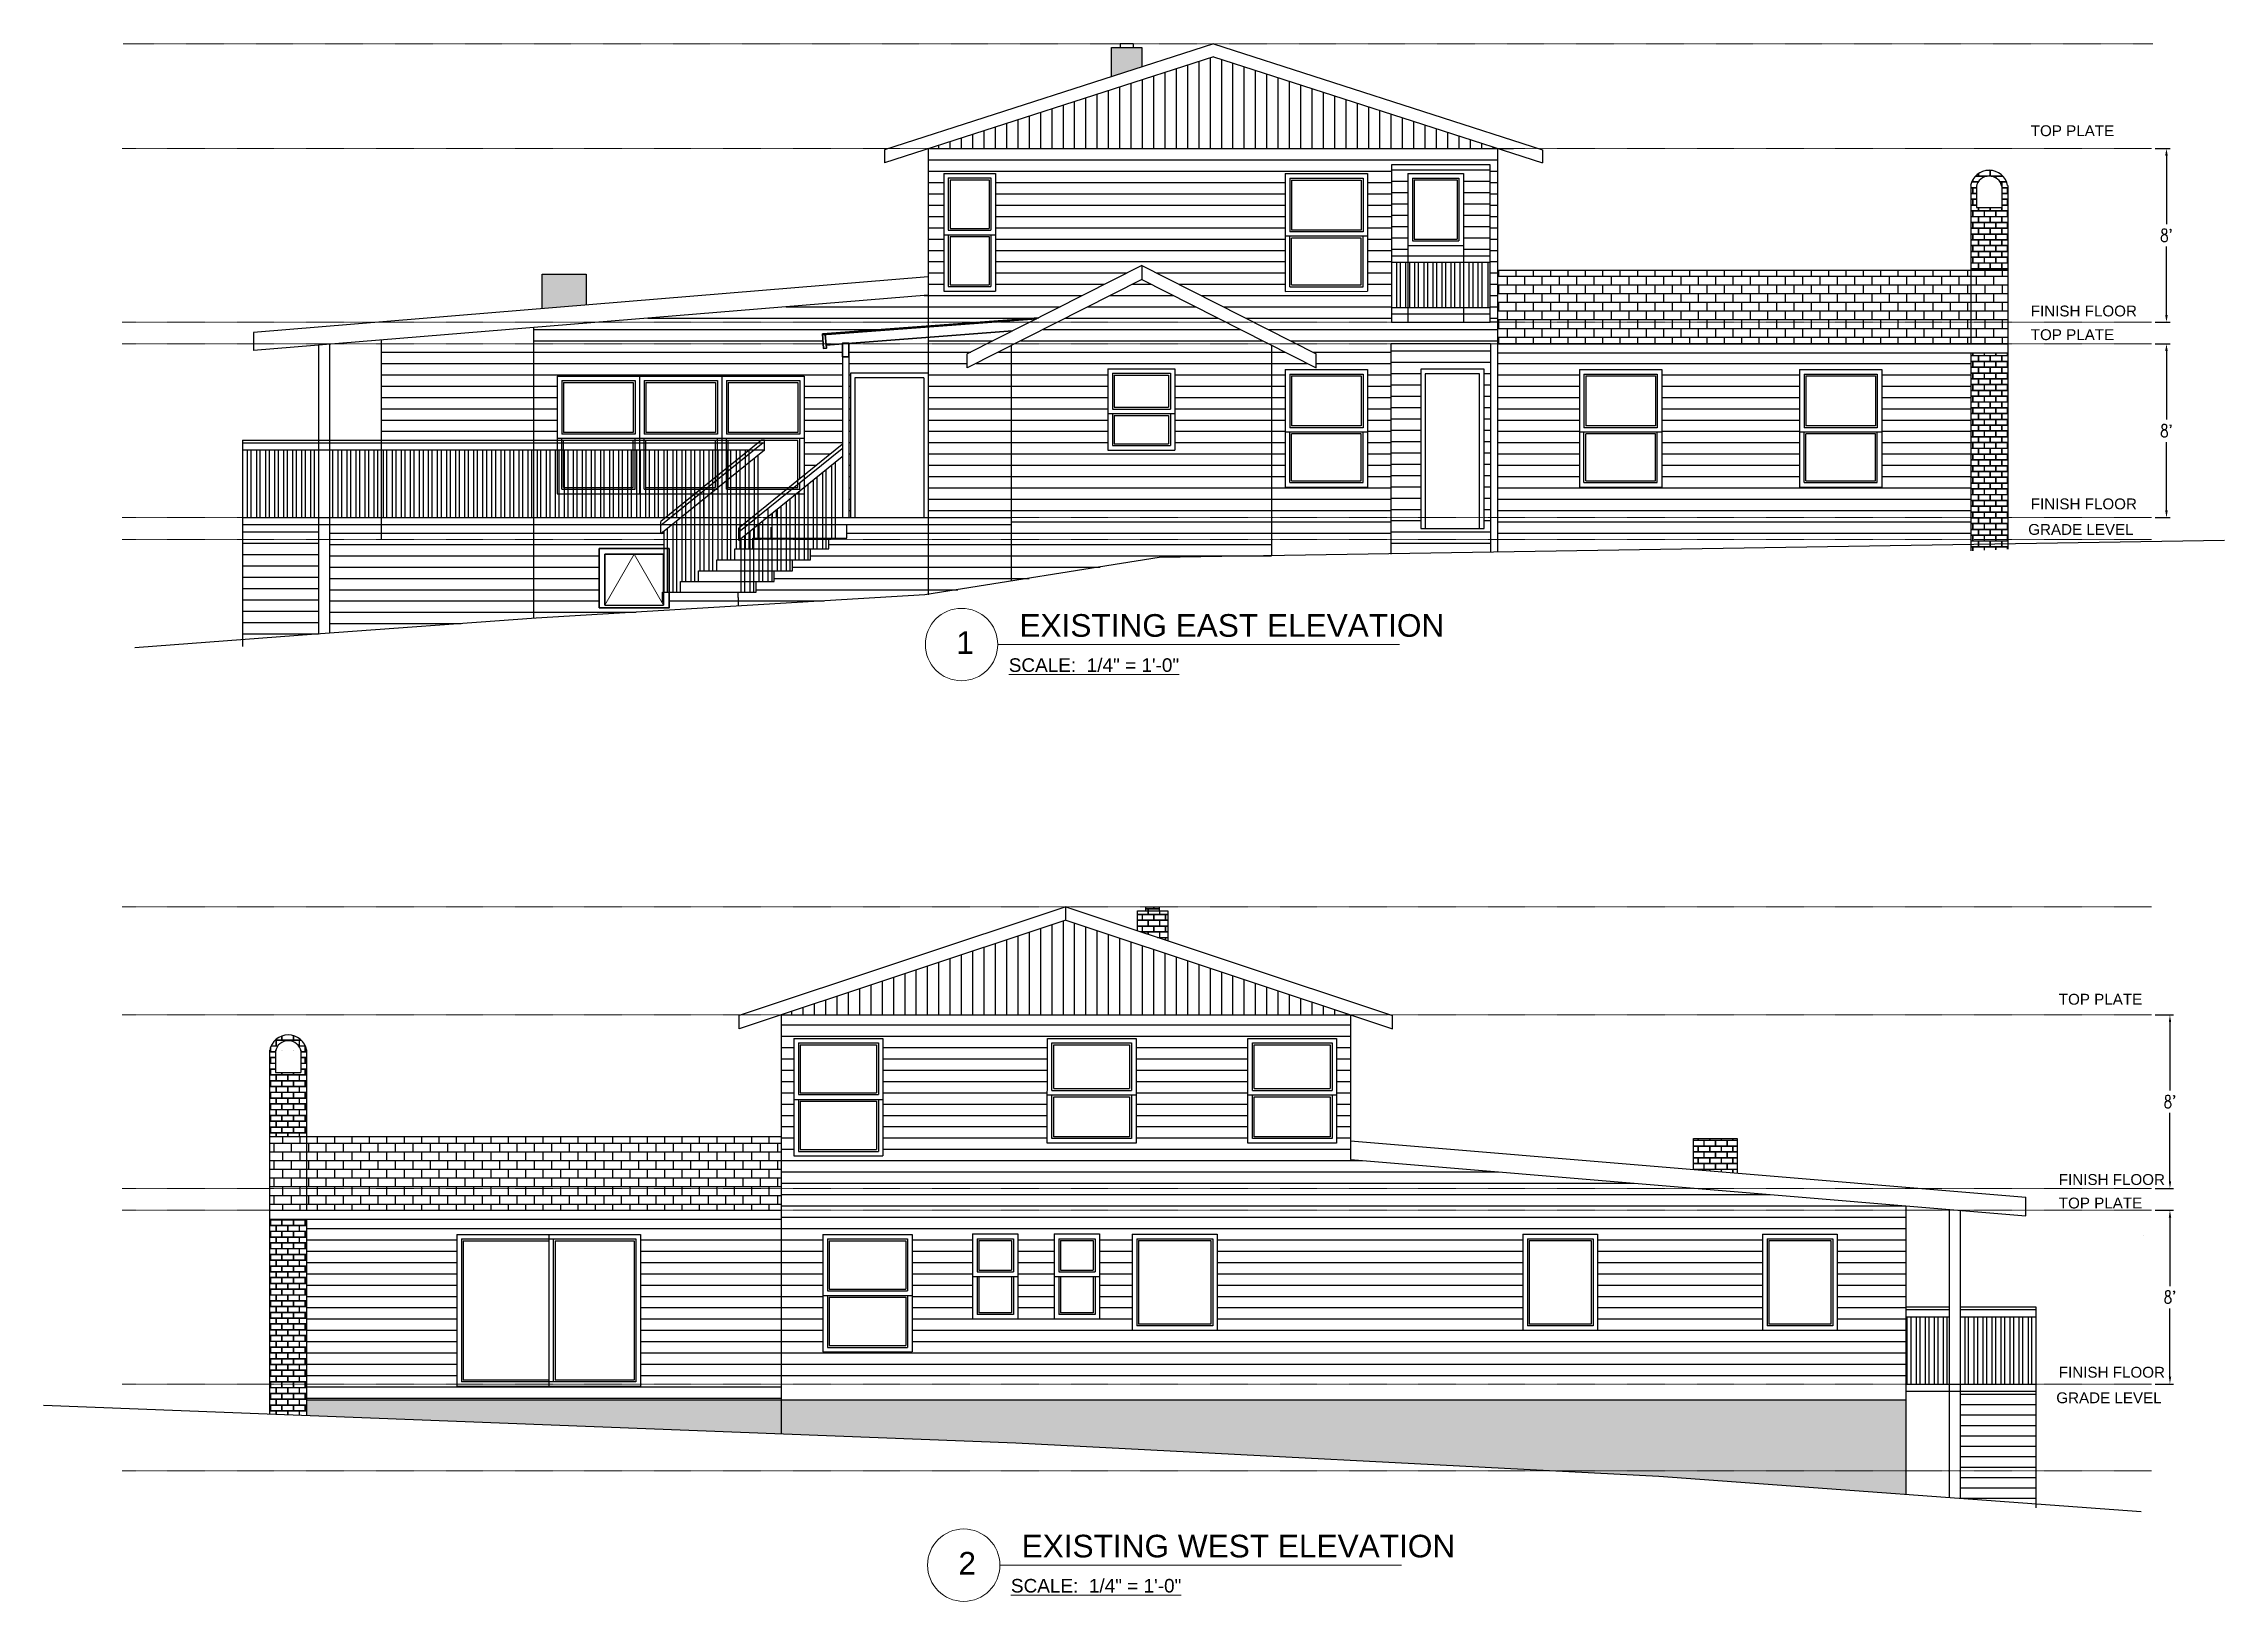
# Model space of a CAD drawing. Header units: inches. Extents: x 7651 to 43489, y -26 to 4346.
# Drawn here: x 7802 to 9007, y 1359 to 2220 of the extents above; entities that cross this region are included whole.
import ezdxf

# ---------------------------------------------------------------- set-up
doc = ezdxf.new("R2010")
doc.units = ezdxf.units.IN
doc.header["$LTSCALE"] = 0.5
doc.header["$MEASUREMENT"] = 0
doc.linetypes.add('Grid Line 1_2_', pattern=[0.875, 0.5, -0.125, 0.125, -0.125])
doc.layers.get('Defpoints').update_dxf_attribs({"color": 140})
doc.layers.add('A-GENM', color=13, linetype='Continuous', lineweight=9)
doc.layers.add('S-Text', color=3, linetype='Continuous', lineweight=0)
for name, color, linetype in [('PDF_A-DOOR', 7, 'Continuous'), ('PDF_A-Window', 7, 'Continuous'), ('PDF_Layer3', 7, 'Continuous'), ('Title Block', 7, 'Continuous')]:
    doc.layers.add(name, color=color, linetype=linetype)
doc.styles.add('ARIAL', font='arial.ttf')
doc.styles.get("Standard").update_dxf_attribs({"font": 'romans.shx', "width": 0.75})
doc.dimstyles.new('STANDARD$0', dxfattribs={"dimscale": 0, "dimtxt": 3, "dimasz": 4, "dimexe": 4, "dimexo": 4, "dimgap": 1, "dimtad": 1, "dimdec": 0, "dimzin": 1, "dimdsep": 46, "dimlunit": 4, "dimtxsty": 'Standard', "dimblk1": 'OBLIQUE', "dimblk2": 'OBLIQUE', "dimsah": 1, "dimcen": 0, "dimdle": 2, "dimclrd": 8, "dimclre": 8, "dimclrt": 256, "dimadec": 5, "dimazin": 0, "dimtfac": 1, "dimtdec": 0, "dimtix": 1, "dimtmove": 2, "dimatfit": 3, "dimldrblk": 'OBLIQUE', "dimfxl": 1, "dimtolj": 1, "dimtzin": 3, "dimarcsym": 0})
pattern_1 = [(0, (-0.124, 368.1086), (0, 4.8), []), (90, (-0.124, 368.1086), (-4.8, 4.8), [4.8, -4.8])]
pattern_2 = [(180, (-27515.589, 296.398), (-4e-16, -6.25), [])]
pattern_3 = [(180, (-0.124, 368.1086), (-4e-16, -6.25), [])]
pattern_4 = [(0, (-0.124, 311.45), (3.2, 3.2), [6.25, -0.15]), (0, (-3.324, 311.6), (3.2, 3.2), [6.25, -0.15]), (90, (-0.124, 311.45), (-3.2, 3.2), [-3.35, 3.05]), (90, (-0.274, 311.45), (-3.2, 3.2), [-3.35, 3.05])]

msp = doc.modelspace()

# ---------------------------------------------------------------- texts
at = {"layer": 'A-GENM', "linetype": 'Grid Line 1_2_', "char_height": 6, "width": 133.926, "attachment_point": 1, "style": 'ARIAL'}
for s, insert in [('TOP PLATE', (8900.3, 2174.7)), ('FINISH FLOOR', (8900.3, 2075.1)), ('TOP PLATE', (8900.3, 2062)), ('FINISH FLOOR', (8900.3, 1968.5)), ('GRADE LEVEL', (8898.9, 1954.4)), ('TOP PLATE', (8915.8, 1694.8)), ('FINISH FLOOR', (8915.8, 1595.2)), ('TOP PLATE', (8915.8, 1582.2)), ('FINISH FLOOR', (8915.8, 1488.7)), ('GRADE LEVEL', (8914.4, 1474.6))]:
    msp.add_mtext(s, dxfattribs=dict(at, insert=insert))
at = {"layer": 'S-Text', "attachment_point": 1, "style": 'ARIAL'}
for s, width, insert, char_height in [('EXISTING EAST ELEVATION', 352.849, (8341.4, 1904.6), 12.5), ('1', 352.849, (8306.5, 1895.1), 12.5), ('\\A1;{\\LSCALE:  1/4" = 1\'-0"}', 247.262, (8335.5, 1880.2), 7.5), ('2', 352.849, (8307.7, 1386.4), 12.5), ('EXISTING WEST ELEVATION', 352.849, (8342.6, 1395.9), 12.5), ('\\A1;{\\LSCALE:  1/4" = 1\'-0"}', 247.262, (8336.7, 1371.5), 7.5)]:
    msp.add_mtext_dynamic_manual_height_columns(s, width=width, gutter_width=5, heights=[0], dxfattribs=dict(at, insert=insert, char_height=char_height))

# ---------------------------------------------------------------- blocks, each defined once
blk = doc.blocks.new('*D315')
at = {"layer": 'Defpoints', "color": 0, "transparency": 16777216}
for p in [(8967.1, 2053.9), (8975.3, 2053.9), (8967.1, 1957.9)]:
    blk.add_point(p, dxfattribs=at)
at = {"layer": 'Title Block', "color": 3, "lineweight": -2, "transparency": 16777216}
for p, q in [((8969.1, 2053.9), (8977.3, 2053.9)), ((8975.3, 2049.9), (8975.3, 2012.1)), ((8975.3, 1961.9), (8975.3, 1999.7)), ((8969.1, 1957.9), (8977.3, 1957.9))]:
    blk.add_line(p, q, dxfattribs=at)
at = {"layer": 'Title Block', "color": 3, "transparency": 16777216}
for points in [[(8974.6, 2049.9), (8976, 2049.9), (8975.3, 2053.9)], [(8974.6, 1961.9), (8976, 1961.9), (8975.3, 1957.9)]]:
    blk.add_solid(points, dxfattribs=at)
at = {"layer": 'Title Block', "color": 3, "transparency": 16777216, "insert": (8975.3, 2005.9), "char_height": 7, "attachment_point": 5}
blk.add_mtext("\\A1;8'", dxfattribs=at)
blk = doc.blocks.new('*D316')
at = {"layer": 'Defpoints', "color": 0, "transparency": 16777216}
for p in [(8967.1, 2161.9), (8975.3, 2161.9), (8967.1, 2065.9)]:
    blk.add_point(p, dxfattribs=at)
at = {"layer": 'Title Block', "color": 3, "lineweight": -2, "transparency": 16777216}
for p, q in [((8969.1, 2161.9), (8977.3, 2161.9)), ((8975.3, 2157.9), (8975.3, 2120.1)), ((8975.3, 2069.9), (8975.3, 2107.7)), ((8969.1, 2065.9), (8977.3, 2065.9))]:
    blk.add_line(p, q, dxfattribs=at)
at = {"layer": 'Title Block', "color": 3, "transparency": 16777216}
for points in [[(8974.6, 2157.9), (8976, 2157.9), (8975.3, 2161.9)], [(8974.6, 2069.9), (8976, 2069.9), (8975.3, 2065.9)]]:
    blk.add_solid(points, dxfattribs=at)
at = {"layer": 'Title Block', "color": 3, "transparency": 16777216, "insert": (8975.3, 2113.9), "char_height": 7, "attachment_point": 5}
blk.add_mtext("\\A1;8'", dxfattribs=at)
blk = doc.blocks.new('*D317')
at = {"layer": 'Defpoints', "color": 0, "transparency": 16777216}
for p in [(8967.1, 1575.2), (8977.2, 1575.2), (8967.1, 1479.2)]:
    blk.add_point(p, dxfattribs=at)
at = {"layer": 'Title Block', "color": 3, "lineweight": -2, "transparency": 16777216}
for p, q in [((8969.1, 1575.2), (8979.2, 1575.2)), ((8977.2, 1571.2), (8977.2, 1533.3)), ((8977.2, 1483.2), (8977.2, 1521)), ((8969.1, 1479.2), (8979.2, 1479.2))]:
    blk.add_line(p, q, dxfattribs=at)
at = {"layer": 'Title Block', "color": 3, "transparency": 16777216}
for points in [[(8976.6, 1571.2), (8977.9, 1571.2), (8977.2, 1575.2)], [(8976.6, 1483.2), (8977.9, 1483.2), (8977.2, 1479.2)]]:
    blk.add_solid(points, dxfattribs=at)
at = {"layer": 'Title Block', "color": 3, "transparency": 16777216, "insert": (8977.2, 1527.2), "char_height": 7, "attachment_point": 5}
blk.add_mtext("\\A1;8'", dxfattribs=at)
blk = doc.blocks.new('*D318')
at = {"layer": 'Defpoints', "color": 0, "transparency": 16777216}
for p in [(8967.1, 1683.2), (8977.2, 1683.2), (8967.1, 1587.2)]:
    blk.add_point(p, dxfattribs=at)
at = {"layer": 'Title Block', "color": 3, "lineweight": -2, "transparency": 16777216}
for p, q in [((8969.1, 1683.2), (8979.2, 1683.2)), ((8977.2, 1679.2), (8977.2, 1641.3)), ((8977.2, 1591.2), (8977.2, 1629)), ((8969.1, 1587.2), (8979.2, 1587.2))]:
    blk.add_line(p, q, dxfattribs=at)
at = {"layer": 'Title Block', "color": 3, "transparency": 16777216}
for points in [[(8976.6, 1679.2), (8977.9, 1679.2), (8977.2, 1683.2)], [(8976.6, 1591.2), (8977.9, 1591.2), (8977.2, 1587.2)]]:
    blk.add_solid(points, dxfattribs=at)
at = {"layer": 'Title Block', "color": 3, "transparency": 16777216, "insert": (8977.2, 1635.2), "char_height": 7, "attachment_point": 5}
blk.add_mtext("\\A1;8'", dxfattribs=at)

# ---------------------------------------------------------------- dimensions: what is measured, and where the dimension line sits
at = {"layer": 'Title Block'}
for base, p1, p2, picture, middle in [((8975.3, 2161.9), (8967.1, 2065.9), (8967.1, 2161.9), '*D316', (8975.3, 2113.9)), ((8975.3, 2053.9), (8967.1, 1957.9), (8967.1, 2053.9), '*D315', (8975.3, 2005.9)), ((8977.2, 1683.2), (8967.1, 1587.2), (8967.1, 1683.2), '*D318', (8977.2, 1635.2)), ((8977.2, 1575.2), (8967.1, 1479.2), (8967.1, 1575.2), '*D317', (8977.2, 1527.2))]:
    dim = msp.add_linear_dim(base=base, p1=p1, p2=p2, angle=90, dimstyle='STANDARD$0', override={"dimscale": 1, "dimtxt": 7, "dimexe": 2, "dimexo": 2, "dimgap": 2, "dimtad": 0, "dimtih": 1, "dimtoh": 1, "dimzin": 0, "dimsah": 0, "dimcen": 0.09, "dimdle": 0, "dimclrd": 3, "dimclre": 3, "dimclrt": 3}, dxfattribs=at)
    dim.commit()
    dim.dimension.update_dxf_attribs({"geometry": picture, "text_midpoint": middle})

# ---------------------------------------------------------------- hatches: boundary and pattern name
h = msp.add_hatch()
h.set_pattern_fill('AR-B816C', color=247, scale=0.4)
h.set_pattern_definition([(0, (-0.124, 368.1086), (3.2, 3.2), [6.25, -0.15]), (0, (-3.324, 368.2586), (3.2, 3.2), [6.25, -0.15]), (90, (-0.124, 368.1086), (-3.2, 3.2), [-3.35, 3.05]), (90, (-0.274, 368.1086), (-3.2, 3.2), [-3.35, 3.05])])
h.paths.add_polyline_path([(8077.7, 2092.5), (8077.7, 2073.4), (8101.9, 2075.3), (8101.9, 2092.5)])
h.paths.add_polyline_path([(8392.2, 2217.7), (8392.2, 2201.6), (8409.1, 2207.1), (8409.1, 2217.7)])
h = msp.add_hatch()
h.set_pattern_fill('ANSI31', scale=50, angle=45)
h.set_pattern_definition([(90, (-27515.589, 425.028), (-6.25, 0), [])])
h.paths.add_polyline_path([(8605.6, 2161.9), (8448.7, 2212.5), (8291.8, 2161.9)])
h = msp.add_hatch()
h.set_pattern_fill('ANSI31', scale=50, angle=135)
h.set_pattern_definition(pattern_3)
h.paths.add_polyline_path([(8547.1, 2152.9), (8601.6, 2152.9), (8601.6, 2065.9), (8605.6, 2065.9), (8605.6, 2161.9), (8291.8, 2161.9), (8291, 2161.7), (8291, 2065.9), (8318.3, 2065.9), (8352.1, 2068.4), (8409, 2097.3), (8471, 2065.9), (8547.1, 2065.9)])
h.paths.add_polyline_path([(8328.1, 2083.1), (8299.6, 2083.1), (8299.6, 2148.1), (8328.1, 2148.1)], flags=16)
h.paths.add_polyline_path([(8325.6, 2116.7), (8302.1, 2116.7), (8302.1, 2145.6), (8325.6, 2145.6)], flags=0)
h.paths.add_polyline_path([(8324.6, 2117.7), (8303.1, 2117.7), (8303.1, 2144.6), (8324.6, 2144.6)], flags=0)
h.paths.add_polyline_path([(8325.6, 2114.2), (8325.6, 2085.6), (8302.1, 2085.6), (8302.1, 2114.2)], flags=0)
h.paths.add_polyline_path([(8324.6, 2113.2), (8324.6, 2086.6), (8303.1, 2086.6), (8303.1, 2113.2)], flags=0)
h.paths.add_polyline_path([(8488.3, 2148), (8533.8, 2148), (8533.8, 2083), (8488.3, 2082.9)], flags=16)
h.paths.add_polyline_path([(8490.8, 2145.4), (8531.3, 2145.4), (8531.3, 2115.8), (8490.8, 2115.8)], flags=0)
h.paths.add_polyline_path([(8491.8, 2144.4), (8530.3, 2144.4), (8530.3, 2116.8), (8491.8, 2116.8)], flags=0)
h.paths.add_polyline_path([(8531.3, 2113.4), (8531.3, 2085.5), (8490.8, 2085.5), (8490.8, 2113.4)], flags=0)
h.paths.add_polyline_path([(8491.8, 2112.4), (8530.3, 2112.4), (8530.3, 2086.5), (8491.8, 2086.5)], flags=0)
h.paths.add_polyline_path([(8336.9, 2052.9), (8409, 2089.5), (8480.7, 2053.1), (8480.7, 1957.9), (8336.9, 1957.9)])
h.paths.add_polyline_path([(8390.3, 2040.2), (8427.3, 2040.2), (8427.3, 1995.2), (8390.3, 1995.2)], flags=16)
h.paths.add_polyline_path([(8424.8, 2015.4), (8424.8, 1997.7), (8392.8, 1997.7), (8392.8, 2015.4)], flags=0)
h.paths.add_polyline_path([(8392.8, 2037.7), (8424.8, 2037.7), (8424.8, 2017.9), (8392.8, 2017.9)], flags=0)
h.paths.add_polyline_path([(8393.8, 2036.7), (8423.8, 2036.7), (8423.8, 2018.9), (8393.8, 2018.9)], flags=0)
h.paths.add_polyline_path([(8393.8, 2014.4), (8423.8, 2014.4), (8423.8, 1998.7), (8393.8, 1998.7)], flags=0)
h.paths.add_polyline_path([(8455.5, 2065.9), (8362.5, 2065.9), (8338.9, 2053.9), (8479.2, 2053.9)], flags=17)
h.paths.add_polyline_path([(8291, 2053.9), (8247.2, 2053.9), (8247.2, 2046.8), (8247.2, 1957.9), (8248, 1957.9), (8248, 2037.7), (8291, 2037.7)])
h.paths.add_polyline_path([(8243.6, 2053.9), (8241.9, 2053.9), (8234.5, 2053.3), (8234.7, 2051.5), (8233.1, 2051.4), (8232.9, 2053.9), (8072.8, 2053.9), (8072.8, 2000.7), (8086, 2000.7), (8086, 2036.1), (8131.5, 2036.1), (8177, 2036.1), (8222.5, 2036.1), (8222.5, 1981.3), (8243.6, 1998.4)])
h.paths.add_polyline_path([(8291, 2063.8), (8291, 2065.9), (8109.1, 2065.9), (8072.8, 2062.9), (8072.8, 2053.9), (8232.9, 2053.9), (8232.6, 2058.9), (8232.5, 2058.9), (8232.6, 2058.9), (8232.5, 2059.4)])
h.paths.add_polyline_path([(8291, 2080.8), (8109.1, 2065.9), (8291, 2065.9)])
h.paths.add_polyline_path([(8072.8, 2053.9), (7988.8, 2053.9), (7988.8, 2000.7), (8072.8, 2000.7)])
h.paths.add_polyline_path([(8072.8, 1945.9), (7960.1, 1945.9), (7960.1, 1894.2), (8072.8, 1902.2)])
h.paths.add_polyline_path([(8109.2, 1940.8), (8144.8, 1940.8), (8144.8, 1945.9), (8072.8, 1945.9), (8072.8, 1902.2), (8074.4, 1902.3), (8185.9, 1909), (8185.9, 1913.7), (8185.9, 1916.8), (8154.1, 1916.8), (8147.8, 1916.8), (8147.8, 1908), (8109.2, 1908)])
h.paths.add_polyline_path([(8072.8, 1953.9), (7988.8, 1953.9), (7988.8, 1945.9), (8072.8, 1945.9)])
h.paths.add_polyline_path([(8143.2, 1953.9), (8072.8, 1953.9), (8072.8, 1945.9), (8144.8, 1945.9), (8144.8, 1950.3), (8143.2, 1949)])
h.paths.add_polyline_path([(7988.8, 1953.9), (7960.1, 1953.9), (7960.1, 1945.9), (7988.8, 1945.9)])
h = msp.add_hatch()
h.set_pattern_fill('ANSI31', color=252, scale=50, angle=135)
h.paths.add_polyline_path([(8556, 2148), (8586.8, 2148), (8586.8, 2102.3), (8601.6, 2102.3), (8601.6, 2152.9), (8547.1, 2152.9), (8547.1, 2102.3), (8556, 2102.3)])
h.paths.add_polyline_path([(8601.7, 2053.9), (8546.7, 2053.9), (8546.7, 1957.9), (8563.2, 1957.9), (8563.2, 2039.9), (8598.2, 2039.9), (8598.2, 1957.9), (8601.7, 1957.9)])
h = msp.add_hatch()
h.set_pattern_fill('AR-B816C', color=247, scale=0.4)
h.set_pattern_definition([(0, (-27515.589, 425.028), (3.2, 3.2), [6.25, -0.15]), (0, (-27518.789, 425.178), (3.2, 3.2), [6.25, -0.15]), (90, (-27515.589, 425.028), (-3.2, 3.2), [-3.35, 3.05]), (90, (-27515.739, 425.028), (-3.2, 3.2), [-3.35, 3.05])])
h.paths.add_polyline_path([(8887.6, 2141.4, 0.83325), (8867.1, 2141.4), (8867.1, 2094.7), (8887.6, 2094.7)])
h.paths.add_polyline_path([(8884.3, 2129.3), (8870.3, 2129.3), (8870.3, 2141.1, -0.802161), (8884.3, 2141.1)], flags=16)
h.paths.add_polyline_path([(8887.6, 2048.9), (8867.1, 2048.9), (8867.1, 1957.9), (8887.6, 1957.9)])
h.paths.add_polyline_path([(8867.1, 1957.9), (8867.1, 1945.9), (8887.6, 1945.9), (8887.6, 1957.9)])
h.paths.add_polyline_path([(8887.6, 1940.5), (8887.6, 1945.9), (8867.1, 1945.9), (8867.1, 1939.6)])
h = msp.add_hatch()
h.set_pattern_fill('ANSI31', scale=50, angle=135)
h.set_pattern_definition(pattern_3)
h.paths.add_polyline_path([(8336.9, 2052.9), (8312.6, 2040.6), (8312.6, 2048.4), (8323.4, 2053.9), (8291, 2053.9), (8291, 1957.9), (8336.9, 1957.9)])
h.paths.add_polyline_path([(8409, 2089.5), (8362.5, 2065.9), (8455.5, 2065.9)])
h.paths.add_polyline_path([(8605.6, 2065.9), (8601.6, 2065.9), (8547.1, 2065.9), (8471, 2065.9), (8494.6, 2053.9), (8605.6, 2053.9)])
h = msp.add_hatch()
h.set_pattern_fill('AR-B816', color=198, scale=0.6)
h.set_pattern_definition(pattern_1)
h.paths.add_polyline_path([(8867.1, 2065.9), (8867.1, 2094.7), (8605.6, 2094.7), (8605.6, 2065.9)])
h.paths.add_polyline_path([(8605.6, 2065.9), (8605.6, 2053.9), (8867.1, 2053.9), (8867.1, 2065.9)])
h = msp.add_hatch()
h.set_pattern_fill('AR-B816', color=15, scale=0.6)
h.set_pattern_definition(pattern_1)
h.paths.add_polyline_path([(8887.6, 2094.7), (8867.1, 2094.7), (8867.1, 2065.9), (8887.6, 2065.9)])
h.paths.add_polyline_path([(8887.6, 2065.9), (8867.1, 2065.9), (8867.1, 2053.9), (8887.6, 2053.9)])
h = msp.add_hatch()
h.set_pattern_fill('ANSI31', scale=50, angle=135)
h.set_pattern_definition(pattern_3)
h.paths.add_polyline_path([(8479.2, 2053.9), (8455.5, 2065.9), (8362.5, 2065.9), (8338.9, 2053.9)])
h.paths.add_polyline_path([(8323.4, 2053.9), (8337.6, 2061.1), (8291, 2057.6), (8291, 2053.9)])
h = msp.add_hatch()
h.set_pattern_fill('ANSI31', scale=50, angle=135)
h.set_pattern_definition(pattern_3)
h.paths.add_polyline_path([(8867.1, 2048.9), (8605.6, 2048.9), (8605.6, 1957.9), (8867.1, 1957.9)])
h.paths.add_polyline_path([(8650.9, 2039.8), (8696.4, 2039.8), (8696.4, 1974.8), (8650.9, 1974.7)], flags=16)
h.paths.add_polyline_path([(8693.9, 2005.2), (8693.9, 1977.3), (8653.4, 1977.3), (8653.4, 2005.2)], flags=0)
h.paths.add_polyline_path([(8653.4, 2007.6), (8653.4, 2037.2), (8693.9, 2037.2), (8693.9, 2007.6)], flags=0)
h.paths.add_polyline_path([(8654.4, 2004.2), (8692.9, 2004.2), (8692.9, 1978.3), (8654.4, 1978.3)], flags=0)
h.paths.add_polyline_path([(8654.4, 2008.6), (8654.4, 2036.2), (8692.9, 2036.2), (8692.9, 2008.6)], flags=0)
h.paths.add_polyline_path([(8772.5, 2039.8), (8818, 2039.8), (8818, 1974.8), (8772.5, 1974.7)], flags=16)
h.paths.add_polyline_path([(8815.5, 2005.2), (8815.5, 1977.3), (8775, 1977.3), (8775, 2005.2)], flags=0)
h.paths.add_polyline_path([(8775, 2007.6), (8775, 2037.2), (8815.5, 2037.2), (8815.5, 2007.6)], flags=0)
h.paths.add_polyline_path([(8776, 2004.2), (8814.5, 2004.2), (8814.5, 1978.3), (8776, 1978.3)], flags=0)
h.paths.add_polyline_path([(8776, 2008.6), (8776, 2036.2), (8814.5, 2036.2), (8814.5, 2008.6)], flags=0)
h.paths.add_polyline_path([(8546.7, 2053.9), (8494.6, 2053.9), (8505.4, 2048.4), (8505.4, 2040.6), (8480.7, 2053.1), (8480.7, 1957.9), (8546.7, 1957.9)])
h.paths.add_polyline_path([(8533.8, 2039.8), (8533.8, 1974.8), (8488.3, 1974.7), (8488.3, 2039.8)], flags=16)
h.paths.add_polyline_path([(8531.3, 2037.2), (8531.3, 2007.6), (8490.8, 2007.6), (8490.8, 2037.2)], flags=0)
h.paths.add_polyline_path([(8530.3, 2036.2), (8530.3, 2008.6), (8491.8, 2008.6), (8491.8, 2036.2)], flags=0)
h.paths.add_polyline_path([(8531.3, 2005.2), (8531.3, 1977.3), (8490.8, 1977.3), (8490.8, 2005.2)], flags=0)
h.paths.add_polyline_path([(8530.3, 2004.2), (8530.3, 1978.3), (8491.8, 1978.3), (8491.8, 2004.2)], flags=0)
h.paths.add_polyline_path([(8546.7, 1957.9), (8480.7, 1957.9), (8480.7, 1945.9), (8546.7, 1945.9)])
h.paths.add_polyline_path([(8480.7, 1957.9), (8336.9, 1957.9), (8336.9, 1953.9), (8336.9, 1945.9), (8480.7, 1945.9)])
h.paths.add_polyline_path([(8867.1, 1957.9), (8605.6, 1957.9), (8605.6, 1945.9), (8867.1, 1945.9)])
h.paths.add_polyline_path([(8336.9, 1953.9), (8291, 1953.9), (8291, 1945.9), (8336.9, 1945.9)])
h.paths.add_polyline_path([(8291, 1953.9), (8246, 1953.9), (8246, 1952.6), (8246, 1946.6), (8236, 1946.6), (8236, 1945.9), (8291, 1945.9)])
h.paths.add_polyline_path([(8336.9, 1945.9), (8291, 1945.9), (8291, 1915.5), (8336.9, 1922.8)])
h.paths.add_polyline_path([(8480.7, 1945.9), (8336.9, 1945.9), (8336.9, 1922.8), (8418.7, 1935.8), (8480.7, 1936.8)])
h.paths.add_polyline_path([(8291, 1945.9), (8236, 1945.9), (8236, 1940.6), (8226, 1940.6), (8226, 1934.6), (8216, 1934.6), (8216, 1928.6), (8205.9, 1928.6), (8205.9, 1922.6), (8196, 1922.6), (8196, 1916.8), (8185.9, 1916.8), (8185.9, 1913.7), (8185.9, 1909), (8289.1, 1915.2), (8291, 1915.5)])
h = msp.add_hatch()
h.set_pattern_fill('ANSI31', scale=50, angle=135)
h.set_pattern_definition([(180, (-27515.589, 425.028), (-4e-16, -6.25), [])])
h.paths.add_polyline_path([(7954.1, 1945.9), (7912.1, 1945.9), (7912.1, 1890.5), (7952.5, 1893.6), (7954.1, 1893.7)])
h.paths.add_polyline_path([(7954.1, 1953.9), (7912.1, 1953.9), (7912.1, 1945.9), (7954.1, 1945.9)])
h = msp.add_hatch()
h.set_pattern_fill('ANSI31', color=252, scale=50, angle=135)
h.paths.add_polyline_path([(8601.7, 1957.9), (8598.2, 1957.9), (8598.2, 1951.9), (8563.2, 1951.9), (8563.2, 1957.9), (8546.7, 1957.9), (8546.7, 1945.9), (8601.7, 1945.9)])
h.paths.add_polyline_path([(8601.7, 1945.9), (8546.7, 1945.9), (8546.7, 1937.8), (8601.7, 1938.7)])
h = msp.add_hatch()
h.set_pattern_fill('AR-B816C', color=247, scale=0.4)
h.set_pattern_definition(pattern_4)
h.paths.add_polyline_path([(8423.5, 1740.7), (8406.6, 1740.7), (8406.6, 1729.7), (8423.5, 1724.1)])
h.paths.add_polyline_path([(8418.6, 1742.8), (8411.3, 1742.8), (8411.3, 1740.7), (8418.6, 1740.7)])
h = msp.add_hatch()
h.set_pattern_fill('ANSI31', scale=50, angle=45)
h.set_pattern_definition([(90, (-27515.589, 296.398), (-6.25, 0), [])])
h.paths.add_polyline_path([(8367, 1735.5), (8209.7, 1683.2), (8524.3, 1683.2)])
h = msp.add_hatch()
h.set_pattern_fill('ANSI31', scale=50, angle=135)
h.set_pattern_definition(pattern_2)
h.paths.add_polyline_path([(8524.3, 1683.2), (8209.7, 1683.2), (8209.7, 1587.2), (8716.5, 1587.2), (8524.3, 1603.2)])
h.paths.add_polyline_path([(8356.9, 1670.2), (8405.9, 1670.2), (8405.9, 1612.2), (8356.8, 1612.2)], flags=16)
h.paths.add_polyline_path([(8403.3, 1638.9), (8403.3, 1614.8), (8359.4, 1614.8), (8359.4, 1638.9)], flags=0)
h.paths.add_polyline_path([(8360.4, 1637.9), (8402.3, 1637.9), (8402.3, 1615.7), (8360.4, 1615.7)], flags=0)
h.paths.add_polyline_path([(8359.4, 1641.4), (8359.4, 1667.7), (8403.3, 1667.7), (8403.3, 1641.4)], flags=0)
h.paths.add_polyline_path([(8360.4, 1642.4), (8360.4, 1666.7), (8402.3, 1666.7), (8402.3, 1642.4)], flags=0)
h.paths.add_polyline_path([(8266, 1605.2), (8216.8, 1605.2), (8216.8, 1670.2), (8266, 1670.2)], flags=16)
h.paths.add_polyline_path([(8263.5, 1636.5), (8263.5, 1607.7), (8219.3, 1607.7), (8219.3, 1636.5)], flags=0)
h.paths.add_polyline_path([(8262.5, 1608.7), (8220.3, 1608.7), (8220.3, 1635.5), (8262.5, 1635.5)], flags=0)
h.paths.add_polyline_path([(8263.5, 1639.1), (8219.3, 1639.1), (8219.3, 1667.7), (8263.5, 1667.7)], flags=0)
h.paths.add_polyline_path([(8262.5, 1640.1), (8220.3, 1640.1), (8220.3, 1666.7), (8262.5, 1666.7)], flags=0)
h.paths.add_polyline_path([(8467.7, 1670.2), (8516.7, 1670.2), (8516.7, 1612.2), (8467.7, 1612.2)], flags=16)
h.paths.add_polyline_path([(8514.2, 1638.9), (8514.2, 1614.8), (8470.2, 1614.8), (8470.2, 1638.9)], flags=0)
h.paths.add_polyline_path([(8470.2, 1641.4), (8470.2, 1667.7), (8514.2, 1667.7), (8514.2, 1641.4)], flags=0)
h.paths.add_polyline_path([(8471.2, 1637.9), (8513.2, 1637.9), (8513.2, 1615.7), (8471.2, 1615.7)], flags=0)
h.paths.add_polyline_path([(8471.2, 1642.4), (8471.2, 1666.7), (8513.2, 1666.7), (8513.2, 1642.4)], flags=0)
h.paths.add_polyline_path([(8716.5, 1587.2), (8209.7, 1587.2), (8209.7, 1575.2), (8860.6, 1575.2)])
h.paths.add_polyline_path([(8831.3, 1575.2), (8209.7, 1575.2), (8209.7, 1479.2), (8831.3, 1479.2)])
h.paths.add_polyline_path([(8450.7, 1508.8), (8403.7, 1508.8), (8403.7, 1562), (8450.7, 1562)], flags=16)
h.paths.add_polyline_path([(8448.2, 1511.3), (8406.3, 1511.3), (8406.3, 1559.5), (8448.2, 1559.5)], flags=0)
h.paths.add_polyline_path([(8447.2, 1512.3), (8407.2, 1512.3), (8407.2, 1558.5), (8447.2, 1558.5)], flags=0)
h.paths.add_polyline_path([(8619.6, 1562), (8660.9, 1562), (8660.9, 1508.7), (8619.6, 1508.7)], flags=16)
h.paths.add_polyline_path([(8622.1, 1559.5), (8658.4, 1559.5), (8658.4, 1511.3), (8622.1, 1511.3)], flags=0)
h.paths.add_polyline_path([(8623.1, 1558.5), (8657.4, 1558.5), (8657.4, 1512.2), (8623.1, 1512.2)], flags=0)
h.paths.add_polyline_path([(8385.7, 1515.1), (8360.6, 1515.1), (8360.6, 1562.1), (8385.7, 1562.1)], flags=16)
h.paths.add_polyline_path([(8383.2, 1517.6), (8363.1, 1517.6), (8363.1, 1559.5), (8383.2, 1559.5)], flags=0)
h.paths.add_polyline_path([(8382.2, 1518.6), (8364.1, 1518.6), (8364.1, 1558.5), (8382.2, 1558.5)], flags=0)
h.paths.add_polyline_path([(8340.6, 1515.1), (8315.5, 1515.1), (8315.5, 1562.1), (8340.6, 1562.1)], flags=16)
h.paths.add_polyline_path([(8338.1, 1517.6), (8318, 1517.6), (8318, 1559.5), (8338.1, 1559.5)], flags=0)
h.paths.add_polyline_path([(8337.1, 1518.6), (8319, 1518.6), (8319, 1558.5), (8337.1, 1558.5)], flags=0)
h.paths.add_polyline_path([(8752.1, 1562), (8793.4, 1562), (8793.4, 1508.7), (8752.1, 1508.7)], flags=16)
h.paths.add_polyline_path([(8754.6, 1559.5), (8790.9, 1559.5), (8790.9, 1511.3), (8754.6, 1511.3)], flags=0)
h.paths.add_polyline_path([(8755.6, 1558.5), (8789.9, 1558.5), (8789.9, 1512.2), (8755.6, 1512.2)], flags=0)
h.paths.add_polyline_path([(8282.1, 1496.9), (8232.8, 1496.9), (8232.8, 1561.9), (8282.1, 1561.9)], flags=16)
h.paths.add_polyline_path([(8279.6, 1528.2), (8279.6, 1499.4), (8235.3, 1499.4), (8235.3, 1528.2)], flags=0)
h.paths.add_polyline_path([(8279.6, 1530.7), (8235.3, 1530.7), (8235.3, 1559.4), (8279.6, 1559.4)], flags=0)
h.paths.add_polyline_path([(8278.6, 1500.4), (8236.3, 1500.4), (8236.3, 1527.2), (8278.6, 1527.2)], flags=0)
h.paths.add_polyline_path([(8278.6, 1531.7), (8236.3, 1531.7), (8236.3, 1558.4), (8278.6, 1558.4)], flags=0)
h = msp.add_hatch()
h.set_pattern_fill('AR-B816C', color=247, scale=0.4)
h.set_pattern_definition([(0, (-27515.589, 296.3982), (3.2, 3.2), [6.25, -0.15]), (0, (-27518.789, 296.5482), (3.2, 3.2), [6.25, -0.15]), (90, (-27515.589, 296.3982), (-3.2, 3.2), [-3.35, 3.05]), (90, (-27515.739, 296.3982), (-3.2, 3.2), [-3.35, 3.05])])
edge = h.paths.add_edge_path()
edge.add_arc((7937.3, 1661.7), 10.4, 10.3945, 169.6055)
edge.add_line((7927, 1663.6), (7927, 1615.8))
edge.add_line((7927, 1615.8), (7947.5, 1615.8))
edge.add_line((7947.5, 1615.8), (7947.5, 1663.6))
edge = h.paths.add_edge_path(flags=16)
edge.add_line((7930.2, 1651.4), (7930.2, 1663.3))
edge.add_arc((7937.3, 1661.7), 7.19, 12.5296, 167.4704, ccw=False)
edge.add_line((7944.3, 1663.3), (7944.3, 1651.4))
edge.add_line((7944.3, 1651.4), (7930.2, 1651.4))
h.paths.add_polyline_path([(7947.5, 1570.2), (7927, 1570.2), (7927, 1479.2), (7947.5, 1479.2)])
h.paths.add_polyline_path([(7947.5, 1479.2), (7927, 1479.2), (7927, 1462.5), (7947.5, 1461.7), (7947.5, 1466.4), (7947.5, 1470.3)])
h = msp.add_hatch()
h.set_pattern_fill('AR-B816', color=198, scale=0.6)
h.set_pattern_definition([(0, (-0.124, 311.45), (0, 4.8), []), (90, (-0.124, 311.45), (-4.8, 4.8), [4.8, -4.8])])
h.paths.add_polyline_path([(8209.7, 1615.8), (7947.5, 1615.8), (7947.5, 1587.2), (8209.7, 1587.2)])
h.paths.add_polyline_path([(8209.7, 1587.2), (7947.5, 1587.2), (7947.5, 1575.2), (8209.7, 1575.2)])
h.paths.add_polyline_path([(7947.5, 1587.2), (7927, 1587.2), (7927, 1575.2), (7947.5, 1575.2)])
h.paths.add_polyline_path([(7947.5, 1615.8), (7927, 1615.8), (7927, 1587.2), (7947.5, 1587.2)])
h = msp.add_hatch()
h.set_pattern_fill('AR-B816C', color=247, scale=0.4)
h.set_pattern_definition(pattern_4)
h.paths.add_polyline_path([(8738.1, 1614.8), (8713.9, 1614.8), (8713.9, 1597.8), (8738.1, 1595.8)])
h = msp.add_hatch()
h.set_pattern_fill('ANSI31', scale=50, angle=135)
h.set_pattern_definition(pattern_2)
h.paths.add_polyline_path([(7947.5, 1479.2), (8030.6, 1479.2), (8030.6, 1561.7), (8132.1, 1561.7), (8132.1, 1479.2), (8209.7, 1479.2), (8209.7, 1570.2), (7947.5, 1570.2)])
h.paths.add_polyline_path([(7947.5, 1479.2), (7947.5, 1470.3), (8209.7, 1470.3), (8209.7, 1479.2), (8132.1, 1479.2), (8132.1, 1477.7), (8030.6, 1477.7), (8030.6, 1479.2)])
h = msp.add_hatch()
h.set_pattern_fill('AR-CONC', scale=0.4)
h.set_pattern_definition([(50, (-27515.589, 296.3982), (2.86904073, -0.25100854), [0.3, -3.3]), (355, (-27515.589, 296.3982), (-0.55500533, 3.00876853), [0.24, -2.64]), (100.4514445, (-27515.35, 296.3773), (2.31403539, 2.75775996), [0.25496077, -2.80456845]), (46.1842, (-27515.589, 297.1982), (4.26896532, -0.66207712), [0.45, -4.95]), (96.635635, (-27515.2332, 297.143), (3.7386478, 3.8964744), [0.38244137, -4.20685504]), (351.184164, (-27515.589, 297.198), (3.7386478, 3.8964744), [0.36, -3.96]), (21, (-27515.189, 296.9982), (2.38762821, -1.61047556), [0.3, -3.3]), (326, (-27515.189, 296.9982), (0.97326133, 2.90060018), [0.24, -2.64]), (71.451445, (-27514.99, 296.864), (3.3608895, 1.29012461), [0.25496076, -2.80456845]), (37.5, (-27515.589, 296.3982), (0.04863942, 1.331575415), [0, -2.608, 0, -2.68, 0, -2.65]), (7.5, (-27515.589, 296.3982), (1.05227815, 1.57764685), [0, -1.528, 0, -2.548, 0, -1.01]), (327.5, (-27516.481, 296.3982), (2.135289745, -0.090219487), [0, -1, 0, -3.12, 0, -4.14]), (317.5, (-27516.881, 296.3982), (2.33274468, 0.40041993), [0, -1.3, 0, -2.072, 0, -2.94])])
h.paths.add_polyline_path([(8831.3, 1470.3), (8209.7, 1470.3), (8209.7, 1451.5), (8339.4, 1446.5), (8636, 1431.2), (8831.3, 1431.2)])
h.paths.add_polyline_path([(8209.7, 1470.3), (7947.5, 1470.3), (7947.5, 1461.7), (8209.7, 1451.5)])
h.paths.add_polyline_path([(8831.3, 1431.2), (8636, 1431.2), (8694.7, 1428.1), (8831.3, 1418.1)])

# ---------------------------------------------------------------- linework, layer by layer
at = {"color": 2}
for p, q in [((8448.7, 2219.8), (8266.9, 2161.2)), ((8392.2, 2201.6), (8392.2, 2217.7)), ((8392.2, 2217.7), (8409.1, 2217.7)), ((8409.1, 2217.7), (8409.1, 2207.1)), ((8448.7, 2219.8), (8630.5, 2161.2)), ((8448.7, 2212.5), (8266.9, 2153.9)), ((8448.7, 2212.5), (8630.5, 2153.9)), ((8266.9, 2161.2), (8266.9, 2153.9)), ((8291, 2161.9), (8291, 1915.3)), ((8291.8, 2161.9), (8614.5, 2161.9)), ((8605.6, 2161.9), (8605.6, 1938.8)), ((8630.5, 2161.2), (8630.5, 2153.9)), ((8299.6, 2148.1), (8328.1, 2148.1)), ((8299.6, 2148.1), (8299.6, 2083.1)), ((8302.1, 2145.6), (8325.6, 2145.6)), ((8302.1, 2145.6), (8302.1, 2116.7)), ((8325.6, 2145.6), (8325.6, 2116.7)), ((8328.1, 2148.1), (8328.1, 2083.1)), ((8488.3, 2148), (8533.8, 2148)), ((8488.3, 2148), (8488.3, 2082.9)), ((8490.8, 2145.4), (8531.3, 2145.4)), ((8490.8, 2145.4), (8490.8, 2115.8)), ((8531.3, 2145.4), (8531.3, 2115.8)), ((8533.8, 2148), (8533.8, 2083)), ((8601.6, 2152.9), (8547.1, 2152.9)), ((8547.1, 2152.9), (8547.1, 2065.9)), ((8556, 2148), (8586.8, 2148)), ((8556, 2148), (8556, 2065.9)), ((8558.6, 2145.5), (8584.3, 2145.5)), ((8558.6, 2145.5), (8558.6, 2110.8)), ((8584.3, 2145.5), (8584.3, 2110.8)), ((8586.8, 2148), (8586.8, 2065.9)), ((8601.6, 2065.9), (8601.6, 2152.9)), ((8303.1, 2144.6), (8324.6, 2144.6)), ((8303.1, 2144.6), (8303.1, 2117.7)), ((8324.6, 2144.6), (8324.6, 2117.7)), ((8491.8, 2144.4), (8530.3, 2144.4)), ((8491.8, 2144.4), (8491.8, 2116.8)), ((8530.3, 2144.4), (8530.3, 2116.8)), ((8559.6, 2144.5), (8583.3, 2144.5)), ((8559.6, 2144.5), (8559.6, 2111.8)), ((8583.3, 2144.5), (8583.3, 2111.8)), ((8867.1, 2141.4), (8867.1, 2053.9)), ((8870.3, 2141.4), (8870.3, 2129.3)), ((8884.3, 2141.4), (8884.3, 2129.3)), ((8887.6, 2141.4), (8887.6, 1940.5)), ((8870.3, 2129.3), (8884.3, 2129.3)), ((8299.6, 2114.2), (8328.1, 2114.2)), ((8302.1, 2116.7), (8325.6, 2116.7)), ((8302.1, 2114.2), (8302.1, 2085.6)), ((8303.1, 2117.7), (8324.6, 2117.7)), ((8303.1, 2113.2), (8303.1, 2086.6)), ((8303.1, 2113.2), (8324.6, 2113.2)), ((8324.6, 2113.2), (8324.6, 2086.6)), ((8325.6, 2114.2), (8325.6, 2085.6)), ((8533.8, 2113.4), (8488.3, 2113.4)), ((8531.3, 2115.8), (8490.8, 2115.8)), ((8490.8, 2085.5), (8490.8, 2113.4)), ((8530.3, 2116.8), (8491.8, 2116.8)), ((8530.3, 2112.4), (8491.8, 2112.4)), ((8491.8, 2086.5), (8491.8, 2112.4)), ((8530.3, 2086.5), (8530.3, 2112.4)), ((8531.3, 2085.5), (8531.3, 2113.4)), ((8558.6, 2110.8), (8584.3, 2110.8)), ((8559.6, 2111.8), (8583.3, 2111.8)), ((8409, 2097.3), (8312.6, 2048.4)), ((8409, 2097.3), (8409, 2089.5)), ((8409, 2097.3), (8505.4, 2048.4)), ((8556, 2108.3), (8586.8, 2108.3)), ((8291, 2090.9), (7918.2, 2060.3)), ((8077.7, 2073.4), (8077.7, 2092.5)), ((8077.7, 2092.5), (8101.9, 2092.5)), ((8101.9, 2092.5), (8101.9, 2075.3)), ((8302.1, 2085.6), (8325.6, 2085.6)), ((8303.1, 2086.6), (8324.6, 2086.6)), ((8409, 2089.5), (8312.6, 2040.6)), ((8409, 2089.5), (8505.4, 2040.6)), ((8490.8, 2085.5), (8531.3, 2085.5)), ((8491.8, 2086.5), (8530.3, 2086.5)), ((8605.6, 2094.7), (8887.6, 2094.7)), ((8887.6, 2096.9), (8887.6, 2053.9)), ((8291, 2080.8), (7918.2, 2050.2)), ((8299.6, 2083.1), (8328.1, 2083.1)), ((8488.3, 2082.9), (8533.8, 2083)), ((8072.8, 2062.9), (8072.8, 1902.2)), ((8547.1, 2065.9), (8601.6, 2065.9)), ((8605.6, 2065.9), (8601.6, 2065.9)), ((7918.2, 2060.3), (7918.2, 2050.2)), ((7954.1, 2053), (7954.1, 1893.7)), ((7960.1, 2053.4), (7960.1, 1894.2)), ((7988.8, 1945.9), (7988.8, 2056)), ((8243.6, 2053.8), (8243.6, 1957.7)), ((8247.2, 2054.3), (8247.2, 1957.9)), ((8336.9, 2052.9), (8336.9, 1922.8)), ((8480.7, 2053.1), (8480.7, 1936.8)), ((8601.7, 2053.9), (8546.7, 2053.9)), ((8546.7, 2053.9), (8546.7, 1937.8)), ((8601.7, 2053.9), (8601.7, 1938.7)), ((8887.6, 2053.9), (8605.6, 2053.9)), ((8605.6, 2053.9), (8887.6, 2053.9)), ((8605.6, 2048.9), (8887.6, 2048.9)), ((8867.1, 2048.9), (8867.1, 1939.6)), ((8248, 2037.7), (8248, 1957.9)), ((8291, 2037.7), (8248, 2037.7)), ((8291, 2037.7), (8291, 1957.9)), ((8312.6, 2040.6), (8312.6, 2048.4)), ((8390.3, 2040.2), (8427.3, 2040.2)), ((8390.3, 2040.2), (8390.3, 1995.2)), ((8392.8, 2037.7), (8424.8, 2037.7)), ((8392.8, 2037.7), (8392.8, 2017.9)), ((8424.8, 2037.7), (8424.8, 2017.9)), ((8427.3, 2040.2), (8427.3, 1995.2)), ((8488.3, 2039.8), (8533.8, 2039.8)), ((8488.3, 2039.8), (8488.3, 1974.7)), ((8490.8, 2037.2), (8531.3, 2037.2)), ((8490.8, 2037.2), (8490.8, 2007.6)), ((8505.4, 2040.6), (8505.4, 2048.4)), ((8531.3, 2037.2), (8531.3, 2007.6)), ((8533.8, 2039.8), (8533.8, 1974.8)), ((8598.2, 2039.9), (8563.2, 2039.9)), ((8563.2, 2039.9), (8563.2, 1951.9)), ((8595.7, 2037.4), (8565.7, 2037.4)), ((8565.7, 2037.4), (8565.7, 1951.9)), ((8595.7, 1951.9), (8595.7, 2037.4)), ((8598.2, 1951.9), (8598.2, 2039.9)), ((8650.9, 2039.8), (8696.4, 2039.8)), ((8650.9, 2039.8), (8650.9, 1974.7)), ((8653.4, 2037.2), (8693.9, 2037.2)), ((8653.4, 2037.2), (8653.4, 2007.6)), ((8693.9, 2037.2), (8693.9, 2007.6)), ((8696.4, 2039.8), (8696.4, 1974.8)), ((8772.5, 2039.8), (8818, 2039.8)), ((8772.5, 2039.8), (8772.5, 1974.7)), ((8775, 2037.2), (8815.5, 2037.2)), ((8775, 2037.2), (8775, 2007.6)), ((8815.5, 2037.2), (8815.5, 2007.6)), ((8818, 2039.8), (8818, 1974.8)), ((8086, 2036.1), (8131.5, 2036.1)), ((8086, 2036.1), (8086, 1971.1)), ((8088.5, 2033.6), (8129, 2033.6)), ((8088.5, 2033.6), (8088.5, 2004)), ((8089.5, 2032.6), (8128, 2032.6)), ((8089.5, 2032.6), (8089.5, 2005)), ((8128, 2032.6), (8128, 2005)), ((8129, 2033.6), (8129, 2004)), ((8131.5, 2036.1), (8177, 2036.1)), ((8131.5, 2036.1), (8131.5, 1971.1)), ((8131.5, 2036.1), (8131.5, 1971.1)), ((8134, 2033.6), (8174.5, 2033.6)), ((8134, 2033.6), (8134, 2004)), ((8135, 2032.6), (8173.5, 2032.6)), ((8135, 2032.6), (8135, 2005)), ((8173.5, 2032.6), (8173.5, 2005)), ((8174.5, 2033.6), (8174.5, 2004)), ((8177, 2036.1), (8222.5, 2036.1)), ((8177, 2036.1), (8177, 1971.1)), ((8177, 2036.1), (8177, 1971.1)), ((8179.5, 2033.6), (8220, 2033.6)), ((8179.5, 2033.6), (8179.5, 2004)), ((8180.5, 2032.6), (8219, 2032.6)), ((8180.5, 2032.6), (8180.5, 2005)), ((8219, 2032.6), (8219, 2005)), ((8220, 2033.6), (8220, 2004)), ((8222.5, 2036.1), (8222.5, 1971.1)), ((8288.5, 2035.2), (8250.5, 2035.2)), ((8250.5, 2035.2), (8250.5, 1957.9)), ((8288.5, 2035.2), (8288.5, 1957.9)), ((8393.8, 2036.7), (8423.8, 2036.7)), ((8393.8, 2036.7), (8393.8, 2018.9)), ((8423.8, 2036.7), (8423.8, 2018.9)), ((8491.8, 2036.2), (8530.3, 2036.2)), ((8491.8, 2036.2), (8491.8, 2008.6)), ((8530.3, 2036.2), (8530.3, 2008.6)), ((8654.4, 2036.2), (8692.9, 2036.2)), ((8654.4, 2036.2), (8654.4, 2008.6)), ((8692.9, 2036.2), (8692.9, 2008.6)), ((8776, 2036.2), (8814.5, 2036.2)), ((8776, 2036.2), (8776, 2008.6)), ((8814.5, 2036.2), (8814.5, 2008.6)), ((8390.3, 2015.4), (8427.3, 2015.4)), ((8392.8, 2017.9), (8424.8, 2017.9)), ((8392.8, 2015.4), (8392.8, 1997.7)), ((8393.8, 2018.9), (8423.8, 2018.9)), ((8393.8, 2014.4), (8393.8, 1998.7)), ((8393.8, 2014.4), (8423.8, 2014.4)), ((8423.8, 2014.4), (8423.8, 1998.7)), ((8424.8, 2015.4), (8424.8, 1997.7)), ((7912.1, 2000.7), (7912.1, 1886.8)), ((8131.5, 2001.6), (8086, 2001.6)), ((8129, 2004), (8088.5, 2004)), ((8088.5, 1973.6), (8088.5, 2001.6)), ((8128, 2005), (8089.5, 2005)), ((8128, 2000.6), (8089.5, 2000.6)), ((8089.5, 1974.6), (8089.5, 2000.6)), ((8128, 1974.6), (8128, 2000.6)), ((8129, 1973.6), (8129, 2001.6)), ((8177, 2001.6), (8131.5, 2001.6)), ((8174.5, 2004), (8134, 2004)), ((8134, 1973.6), (8134, 2001.6)), ((8173.5, 2005), (8135, 2005)), ((8173.5, 2000.6), (8135, 2000.6)), ((8135, 1974.6), (8135, 2000.6)), ((8198.9, 2000.7), (8143.2, 1955.8)), ((8173.5, 1974.6), (8173.5, 2000.6)), ((8174.5, 1973.6), (8174.5, 2001.6)), ((8222.5, 2001.6), (8177, 2001.6)), ((8220, 2004), (8179.5, 2004)), ((8179.5, 1973.6), (8179.5, 2001.6)), ((8219, 2005), (8180.5, 2005)), ((8219, 2000.6), (8180.5, 2000.6)), ((8180.5, 1974.6), (8180.5, 2000.6)), ((8200.5, 2000.7), (8198.9, 2000.7)), ((8200.5, 1995.2), (8200.5, 2000.7)), ((8219, 1974.6), (8219, 2000.6)), ((8220, 1979.4), (8220, 2001.6)), ((8533.8, 2005.2), (8488.3, 2005.2)), ((8531.3, 2007.6), (8490.8, 2007.6)), ((8490.8, 1977.3), (8490.8, 2005.2)), ((8530.3, 2008.6), (8491.8, 2008.6)), ((8530.3, 2004.2), (8491.8, 2004.2)), ((8491.8, 1978.3), (8491.8, 2004.2)), ((8530.3, 1978.3), (8530.3, 2004.2)), ((8531.3, 1977.3), (8531.3, 2005.2)), ((8696.4, 2005.2), (8650.9, 2005.2)), ((8693.9, 2007.6), (8653.4, 2007.6)), ((8653.4, 1977.3), (8653.4, 2005.2)), ((8692.9, 2008.6), (8654.4, 2008.6)), ((8692.9, 2004.2), (8654.4, 2004.2)), ((8654.4, 1978.3), (8654.4, 2004.2)), ((8692.9, 1978.3), (8692.9, 2004.2)), ((8693.9, 1977.3), (8693.9, 2005.2)), ((8818, 2005.2), (8772.5, 2005.2)), ((8815.5, 2007.6), (8775, 2007.6)), ((8775, 1977.3), (8775, 2005.2)), ((8814.5, 2008.6), (8776, 2008.6)), ((8814.5, 2004.2), (8776, 2004.2)), ((8776, 1978.3), (8776, 2004.2)), ((8814.5, 1978.3), (8814.5, 2004.2)), ((8815.5, 1977.3), (8815.5, 2005.2)), ((8199.8, 1999.2), (8143.2, 1953.5)), ((8200.5, 1995.2), (8143.2, 1949)), ((8243.5, 1998.3), (8186.3, 1952.1)), ((8243.5, 1996), (8186.3, 1949.8)), ((8243.5, 1991.5), (8186.3, 1945.3)), ((8336.9, 1995.2), (8336.9, 1957.9)), ((8390.3, 1995.2), (8427.3, 1995.2)), ((8392.8, 1997.7), (8424.8, 1997.7)), ((8393.8, 1998.7), (8423.8, 1998.7)), ((8220, 1973.6), (8220, 1977.2)), ((8490.8, 1977.3), (8531.3, 1977.3)), ((8491.8, 1978.3), (8530.3, 1978.3)), ((8653.4, 1977.3), (8693.9, 1977.3)), ((8654.4, 1978.3), (8692.9, 1978.3)), ((8775, 1977.3), (8815.5, 1977.3)), ((8776, 1978.3), (8814.5, 1978.3)), ((8086, 1971.1), (8131.5, 1971.1)), ((8088.5, 1973.6), (8129, 1973.6)), ((8089.5, 1974.6), (8128, 1974.6)), ((8131.5, 1971.1), (8177, 1971.1)), ((8134, 1973.6), (8174.5, 1973.6)), ((8135, 1974.6), (8173.5, 1974.6)), ((8177, 1971.1), (8222.5, 1971.1)), ((8179.5, 1973.6), (8220, 1973.6)), ((8180.5, 1974.6), (8219, 1974.6)), ((8488.3, 1974.7), (8533.8, 1974.8)), ((8650.9, 1974.7), (8696.4, 1974.8)), ((8772.5, 1974.7), (8818, 1974.8)), ((8143.2, 1949), (8143.2, 1955.8)), ((8204.2, 1946.6), (8204.2, 1952.6)), ((8246, 1952.6), (8246, 1953.9)), ((8246, 1946.6), (8246, 1952.6)), ((8336.9, 1957.9), (8336.9, 1953.9)), ((8184.1, 1934.6), (8184.1, 1940.6)), ((8184.1, 1940.6), (8194.1, 1940.6)), ((8186.3, 1945.3), (8186.3, 1952.1)), ((8194.1, 1940.6), (8194.1, 1946.6)), ((8194.1, 1946.6), (8204.2, 1946.6)), ((8194.1, 1946.6), (8237.5, 1946.6)), ((8194.1, 1940.6), (8227.5, 1940.6)), ((8226, 1934.6), (8226, 1940.6)), ((8226, 1940.6), (8236, 1940.6)), ((8236, 1940.6), (8236, 1946.6)), ((8236, 1946.6), (8246, 1946.6)), ((9007.3, 1945.2), (8418.7, 1935.8)), ((8563.2, 1951.9), (8598.2, 1951.9)), ((8164.1, 1922.6), (8164.1, 1928.6)), ((8164.1, 1928.6), (8174.1, 1928.6)), ((8174.1, 1928.6), (8174.1, 1934.6)), ((8174.1, 1934.6), (8184.1, 1934.6)), ((8174.1, 1928.6), (8207.5, 1928.6)), ((8184.1, 1934.6), (8216, 1934.6)), ((8205.9, 1922.6), (8205.9, 1928.6)), ((8205.9, 1928.6), (8216, 1928.6)), ((8216, 1928.6), (8216, 1934.6)), ((8216, 1934.6), (8226, 1934.6)), ((8418.7, 1935.8), (8289.1, 1915.2)), ((8144.1, 1911.2), (8144.1, 1916.8)), ((8144.1, 1916.8), (8154.1, 1916.8)), ((8154.1, 1916.8), (8154.1, 1922.6)), ((8154.1, 1922.6), (8164.1, 1922.6)), ((8154.1, 1916.8), (8196, 1916.8)), ((8164.1, 1922.6), (8196, 1922.6)), ((8185.9, 1913.7), (8185.9, 1916.8)), ((8185.9, 1916.8), (8196, 1916.8)), ((8196, 1916.8), (8196, 1922.6)), ((8196, 1922.6), (8205.9, 1922.6)), ((8289.1, 1915.2), (8074.4, 1902.3)), ((8112.3, 1909.5), (8144.7, 1909.5)), ((8185.9, 1913.7), (8185.9, 1909)), ((7952.5, 1893.6), (7852.6, 1885.9)), ((8074.4, 1902.3), (7952.5, 1893.6)), ((8367, 1742.8), (8186.5, 1682.9)), ((8367, 1735.5), (8367, 1742.8)), ((8367, 1742.8), (8547.5, 1682.9)), ((8406.6, 1729.7), (8406.6, 1740.7)), ((8406.6, 1740.7), (8423.5, 1740.7)), ((8411.3, 1740.7), (8411.3, 1742.8)), ((8411.3, 1742.8), (8418.6, 1742.8)), ((8418.6, 1742.8), (8418.6, 1740.7)), ((8423.5, 1740.7), (8423.5, 1724.1)), ((8367, 1735.5), (8186.5, 1675.5)), ((8367, 1735.5), (8547.5, 1675.5)), ((8186.5, 1675.5), (8186.5, 1682.9)), ((8209.7, 1683.2), (8209.7, 1451.5)), ((8209.7, 1683.2), (8524.3, 1683.2)), ((8524.3, 1683.2), (8524.3, 1603.2)), ((8547.5, 1675.5), (8547.5, 1682.9)), ((7927, 1663.6), (7927, 1462.5)), ((7930.2, 1663.6), (7930.2, 1651.4)), ((7944.3, 1663.6), (7944.3, 1651.4)), ((7947.5, 1663.6), (7947.5, 1575.2)), ((8216.8, 1670.2), (8266, 1670.2)), ((8216.8, 1670.2), (8216.8, 1605.2)), ((8219.3, 1667.7), (8263.5, 1667.7)), ((8219.3, 1667.7), (8219.3, 1639.1)), ((8220.3, 1666.7), (8262.5, 1666.7)), ((8220.3, 1666.7), (8220.3, 1640.1)), ((8262.5, 1666.7), (8262.5, 1640.1)), ((8263.5, 1667.7), (8263.5, 1639.1)), ((8266, 1670.2), (8266, 1605.2)), ((8356.8, 1612.2), (8356.9, 1670.2)), ((8356.9, 1670.2), (8405.9, 1670.2)), ((8359.4, 1667.7), (8403.3, 1667.7)), ((8359.4, 1641.4), (8359.4, 1667.7)), ((8360.4, 1666.7), (8402.3, 1666.7)), ((8360.4, 1642.4), (8360.4, 1666.7)), ((8402.3, 1666.7), (8402.3, 1642.4)), ((8403.3, 1667.7), (8403.3, 1641.4)), ((8405.9, 1670.2), (8405.9, 1612.2)), ((8467.7, 1670.2), (8516.7, 1670.2)), ((8467.7, 1612.2), (8467.7, 1670.2)), ((8470.2, 1667.7), (8514.2, 1667.7)), ((8470.2, 1641.4), (8470.2, 1667.7)), ((8471.2, 1666.7), (8513.2, 1666.7)), ((8471.2, 1642.4), (8471.2, 1666.7)), ((8513.2, 1666.7), (8513.2, 1642.4)), ((8514.2, 1667.7), (8514.2, 1641.4)), ((8516.7, 1670.2), (8516.7, 1612.2)), ((7930.2, 1651.4), (7944.3, 1651.4)), ((8219.3, 1639.1), (8263.5, 1639.1)), ((8220.3, 1640.1), (8262.5, 1640.1)), ((8359.4, 1641.4), (8403.3, 1641.4)), ((8360.4, 1642.4), (8402.3, 1642.4)), ((8470.2, 1641.4), (8514.2, 1641.4)), ((8471.2, 1642.4), (8513.2, 1642.4)), ((8216.8, 1636.5), (8266, 1636.5)), ((8219.3, 1636.5), (8219.3, 1607.7)), ((8220.3, 1635.5), (8220.3, 1608.7)), ((8220.3, 1635.5), (8262.5, 1635.5)), ((8262.5, 1635.5), (8262.5, 1608.7)), ((8263.5, 1636.5), (8263.5, 1607.7)), ((8356.9, 1638.9), (8405.9, 1638.9)), ((8359.4, 1614.8), (8359.4, 1638.9)), ((8360.4, 1615.7), (8360.4, 1637.9)), ((8360.4, 1637.9), (8402.3, 1637.9)), ((8402.3, 1637.9), (8402.3, 1615.7)), ((8403.3, 1638.9), (8403.3, 1614.8)), ((8467.7, 1638.9), (8516.7, 1638.9)), ((8470.2, 1614.8), (8470.2, 1638.9)), ((8471.2, 1615.7), (8471.2, 1637.9)), ((8471.2, 1637.9), (8513.2, 1637.9)), ((8513.2, 1637.9), (8513.2, 1615.7)), ((8514.2, 1638.9), (8514.2, 1614.8)), ((8209.7, 1615.8), (7927, 1615.8)), ((8402.3, 1615.7), (8360.4, 1615.7)), ((8513.2, 1615.7), (8471.2, 1615.7)), ((8216.8, 1605.2), (8266, 1605.2)), ((8219.3, 1607.7), (8263.5, 1607.7)), ((8220.3, 1608.7), (8262.5, 1608.7)), ((8405.9, 1612.2), (8356.8, 1612.2)), ((8403.3, 1614.8), (8359.4, 1614.8)), ((8516.7, 1612.2), (8467.7, 1612.2)), ((8514.2, 1614.8), (8470.2, 1614.8)), ((8524.3, 1613.6), (8897.6, 1582.5)), ((8524.3, 1603.2), (8897.6, 1572.1)), ((8713.9, 1597.6), (8713.9, 1614.8)), ((8713.9, 1614.8), (8738.1, 1614.8)), ((8738.1, 1614.8), (8738.1, 1595.6)), ((8897.6, 1572.1), (8897.6, 1582.5)), ((7927, 1575.2), (8209.7, 1575.2)), ((7927, 1570.2), (8209.7, 1570.2)), ((7947.5, 1570.2), (7947.5, 1461.7)), ((8831.3, 1577.6), (8831.3, 1418.1)), ((8855.3, 1575.6), (8855.3, 1416.3)), ((8861.3, 1575.1), (8861.3, 1415.9)), ((8030.5, 1561.9), (8132, 1561.9)), ((8030.5, 1561.9), (8030.5, 1477.9)), ((8033, 1559.4), (8129.5, 1559.4)), ((8033, 1559.4), (8033, 1480.4)), ((8034, 1558.4), (8081.3, 1558.4)), ((8034, 1558.4), (8034, 1481.4)), ((8081.3, 1561.9), (8081.3, 1477.9)), ((8083.8, 1559.4), (8083.8, 1480.4)), ((8084.8, 1558.4), (8128.5, 1558.4)), ((8084.8, 1558.4), (8084.8, 1481.4)), ((8128.5, 1558.4), (8128.5, 1481.4)), ((8129.5, 1559.4), (8129.5, 1480.4)), ((8132, 1561.9), (8132, 1477.9)), ((8232.8, 1561.9), (8282.1, 1561.9)), ((8232.8, 1561.9), (8232.8, 1496.9)), ((8235.3, 1559.4), (8279.6, 1559.4)), ((8235.3, 1559.4), (8235.3, 1530.7)), ((8236.3, 1558.4), (8278.6, 1558.4)), ((8236.3, 1558.4), (8236.3, 1531.7)), ((8278.6, 1558.4), (8278.6, 1531.7)), ((8279.6, 1559.4), (8279.6, 1530.7)), ((8282.1, 1561.9), (8282.1, 1496.9)), ((8315.5, 1562.1), (8340.6, 1562.1)), ((8315.5, 1562.1), (8315.5, 1515.1)), ((8315.5, 1562.1), (8340.6, 1562.1)), ((8315.5, 1562.1), (8315.5, 1515.1)), ((8318, 1559.5), (8338.1, 1559.5)), ((8318, 1559.5), (8338.1, 1559.5)), ((8318, 1559.5), (8318, 1541.1)), ((8319, 1558.5), (8337.1, 1558.5)), ((8319, 1558.5), (8337.1, 1558.5)), ((8319, 1558.5), (8319, 1542.1)), ((8337.1, 1558.5), (8337.1, 1542.1)), ((8338.1, 1559.5), (8338.1, 1541.1)), ((8340.6, 1562.1), (8340.6, 1515.1)), ((8340.6, 1562.1), (8340.6, 1515.1)), ((8360.6, 1562.1), (8385.7, 1562.1)), ((8360.6, 1562.1), (8360.6, 1515.1)), ((8360.6, 1562.1), (8385.7, 1562.1)), ((8360.6, 1562.1), (8360.6, 1515.1)), ((8363.1, 1559.5), (8383.2, 1559.5)), ((8363.1, 1559.5), (8383.2, 1559.5)), ((8363.1, 1559.5), (8363.1, 1541.1)), ((8364.1, 1558.5), (8382.2, 1558.5)), ((8364.1, 1558.5), (8382.2, 1558.5)), ((8364.1, 1558.5), (8364.1, 1542.1)), ((8382.2, 1558.5), (8382.2, 1542.1)), ((8383.2, 1559.5), (8383.2, 1541.1)), ((8385.7, 1562.1), (8385.7, 1515.1)), ((8385.7, 1562.1), (8385.7, 1515.1)), ((8403.7, 1562), (8450.7, 1562)), ((8403.7, 1562), (8403.7, 1508.8)), ((8406.3, 1559.5), (8448.2, 1559.5)), ((8406.3, 1559.5), (8406.3, 1511.3)), ((8407.2, 1558.5), (8447.2, 1558.5)), ((8407.2, 1558.5), (8407.2, 1512.3)), ((8447.2, 1558.5), (8447.2, 1512.3)), ((8448.2, 1559.5), (8448.2, 1511.3)), ((8450.7, 1562), (8450.7, 1508.8)), ((8619.6, 1562), (8660.9, 1562)), ((8619.6, 1562), (8619.6, 1508.7)), ((8622.1, 1559.5), (8658.4, 1559.5)), ((8622.1, 1559.5), (8622.1, 1511.3)), ((8623.1, 1558.5), (8657.4, 1558.5)), ((8623.1, 1558.5), (8623.1, 1512.2)), ((8657.4, 1558.5), (8657.4, 1512.2)), ((8658.4, 1559.5), (8658.4, 1511.3)), ((8660.9, 1562), (8660.9, 1508.7)), ((8752.1, 1562), (8793.4, 1562)), ((8752.1, 1562), (8752.1, 1508.7)), ((8754.6, 1559.5), (8790.9, 1559.5)), ((8754.6, 1559.5), (8754.6, 1511.3)), ((8755.6, 1558.5), (8789.9, 1558.5)), ((8755.6, 1558.5), (8755.6, 1512.2)), ((8789.9, 1558.5), (8789.9, 1512.2)), ((8790.9, 1559.5), (8790.9, 1511.3)), ((8793.4, 1562), (8793.4, 1508.7)), ((8962.6, 1561.5), (8962.6, 1561.5)), ((8235.3, 1530.7), (8279.6, 1530.7)), ((8236.3, 1531.7), (8278.6, 1531.7)), ((8315.5, 1538.6), (8340.6, 1538.6)), ((8318, 1541.1), (8338.1, 1541.1)), ((8318, 1538.6), (8318, 1517.6)), ((8319, 1542.1), (8337.1, 1542.1)), ((8319, 1538.6), (8319, 1518.6)), ((8337.1, 1538.6), (8337.1, 1518.6)), ((8338.1, 1538.6), (8338.1, 1517.6)), ((8360.6, 1538.6), (8385.7, 1538.6)), ((8363.1, 1541.1), (8383.2, 1541.1)), ((8363.1, 1538.6), (8363.1, 1517.6)), ((8364.1, 1542.1), (8382.2, 1542.1)), ((8364.1, 1538.6), (8364.1, 1518.6)), ((8382.2, 1538.6), (8382.2, 1518.6)), ((8383.2, 1538.6), (8383.2, 1517.6)), ((8232.8, 1528.2), (8282.1, 1528.2)), ((8235.3, 1528.2), (8235.3, 1499.4)), ((8236.3, 1527.2), (8236.3, 1500.4)), ((8236.3, 1527.2), (8278.6, 1527.2)), ((8278.6, 1527.2), (8278.6, 1500.4)), ((8279.6, 1528.2), (8279.6, 1499.4)), ((8337.1, 1518.6), (8319, 1518.6)), ((8337.1, 1518.6), (8319, 1518.6)), ((8382.2, 1518.6), (8364.1, 1518.6)), ((8382.2, 1518.6), (8364.1, 1518.6)), ((8340.6, 1515.1), (8315.5, 1515.1)), ((8340.6, 1515.1), (8315.5, 1515.1)), ((8338.1, 1517.6), (8318, 1517.6)), ((8338.1, 1517.6), (8318, 1517.6)), ((8385.7, 1515.1), (8360.6, 1515.1)), ((8385.7, 1515.1), (8360.6, 1515.1)), ((8383.2, 1517.6), (8363.1, 1517.6)), ((8383.2, 1517.6), (8363.1, 1517.6)), ((8450.7, 1508.8), (8403.7, 1508.8)), ((8448.2, 1511.3), (8406.3, 1511.3)), ((8447.2, 1512.3), (8407.2, 1512.3)), ((8660.9, 1508.7), (8619.6, 1508.7)), ((8658.4, 1511.3), (8622.1, 1511.3)), ((8657.4, 1512.2), (8623.1, 1512.2)), ((8793.4, 1508.7), (8752.1, 1508.7)), ((8790.9, 1511.3), (8754.6, 1511.3)), ((8789.9, 1512.2), (8755.6, 1512.2)), ((8232.8, 1496.9), (8282.1, 1496.9)), ((8235.3, 1499.4), (8279.6, 1499.4)), ((8236.3, 1500.4), (8278.6, 1500.4)), ((8132, 1477.9), (8030.5, 1477.9)), ((8129.5, 1480.4), (8033, 1480.4)), ((8081.3, 1481.4), (8034, 1481.4)), ((8128.5, 1481.4), (8084.8, 1481.4)), ((8831.3, 1479.2), (8903.1, 1479.2)), ((8831.3, 1475.2), (8903.1, 1475.2)), ((8861.3, 1473.6), (8903.1, 1473.6)), ((8339.4, 1446.5), (7802.1, 1467.3)), ((8831.3, 1470.3), (7947.5, 1470.3)), ((8861.3, 1467.8), (8903.1, 1467.8)), ((8861.3, 1462.1), (8903.1, 1462.1)), ((8694.7, 1428.1), (8339.4, 1446.5)), ((8861.3, 1456.3), (8903.1, 1456.3)), ((8861.3, 1450.6), (8903.1, 1450.6)), ((8861.3, 1444.8), (8903.1, 1444.8)), ((8861.3, 1439.1), (8903.1, 1439.1)), ((8961.3, 1408.5), (8694.7, 1428.1)), ((8861.3, 1433.3), (8903.1, 1433.3)), ((8861.3, 1427.6), (8903.1, 1427.6)), ((8861.3, 1421.8), (8903.1, 1421.8)), ((8861.3, 1416.1), (8903.1, 1416.1))]:
    msp.add_line(p, q, dxfattribs=at)
at = {"color": 233}
for p, q in [((8601.6, 2102.3), (8547.1, 2102.3)), ((8601.6, 2098.8), (8547.1, 2098.8)), ((8549.8, 2098.8), (8549.8, 2073.8)), ((8549.8, 2098.8), (8549.8, 2073.8)), ((8551.8, 2098.8), (8551.8, 2073.8)), ((8551.8, 2098.8), (8551.8, 2073.8)), ((8554.8, 2098.8), (8554.8, 2073.8)), ((8556.9, 2098.8), (8556.9, 2073.8)), ((8559.8, 2098.8), (8559.8, 2073.8)), ((8561.8, 2098.8), (8561.8, 2073.8)), ((8564.8, 2098.8), (8564.8, 2073.8)), ((8564.8, 2098.8), (8564.8, 2073.8)), ((8564.8, 2098.8), (8564.8, 2073.8)), ((8566.9, 2098.8), (8566.9, 2073.8)), ((8566.9, 2098.8), (8566.9, 2073.8)), ((8566.9, 2098.8), (8566.9, 2073.8)), ((8569.8, 2098.8), (8569.8, 2073.8)), ((8571.9, 2098.8), (8571.9, 2073.8)), ((8574.8, 2098.8), (8574.8, 2073.8)), ((8576.9, 2098.8), (8576.9, 2073.8)), ((8579.8, 2098.8), (8579.8, 2073.8)), ((8579.8, 2098.8), (8579.8, 2073.8)), ((8579.8, 2098.8), (8579.8, 2073.8)), ((8581.9, 2098.8), (8581.9, 2073.8)), ((8581.9, 2098.8), (8581.9, 2073.8)), ((8581.9, 2098.8), (8581.9, 2073.8)), ((8584.8, 2098.8), (8584.8, 2073.8)), ((8586.9, 2098.8), (8586.9, 2073.8)), ((8589.8, 2098.8), (8589.8, 2073.8)), ((8591.9, 2098.8), (8591.9, 2073.8)), ((8594.8, 2098.8), (8594.8, 2073.8)), ((8596.9, 2098.8), (8596.9, 2073.8)), ((8600.2, 2098.8), (8600.2, 2073.8)), ((8601.6, 2073.8), (8547.1, 2073.8)), ((8601.6, 2070.3), (8547.1, 2070.3)), ((7912.1, 2000.7), (8198.9, 2000.7)), ((7912.1, 1999.2), (8200.5, 1999.2)), ((8200.5, 1995.2), (7912.1, 1995.2)), ((7914.7, 1995.2), (7914.7, 1957.9)), ((7916.7, 1995.2), (7916.7, 1957.9)), ((7919.7, 1995.2), (7919.7, 1957.9)), ((7921.7, 1995.2), (7921.7, 1957.9)), ((7924.7, 1995.2), (7924.7, 1957.9)), ((7926.7, 1995.2), (7926.7, 1957.9)), ((7929.7, 1995.2), (7929.7, 1957.9)), ((7929.7, 1995.2), (7929.7, 1957.9)), ((7931.7, 1995.2), (7931.7, 1957.9)), ((7931.7, 1995.2), (7931.7, 1957.9)), ((7934.7, 1995.2), (7934.7, 1957.9)), ((7936.7, 1995.2), (7936.7, 1957.9)), ((7939.7, 1995.2), (7939.7, 1957.9)), ((7941.7, 1995.2), (7941.7, 1957.9)), ((7944.7, 1995.2), (7944.7, 1957.9)), ((7946.7, 1995.2), (7946.7, 1957.9)), ((7949.7, 1995.2), (7949.7, 1957.9)), ((7951.7, 1995.2), (7951.7, 1957.9)), ((7961.7, 1995.2), (7961.7, 1957.9)), ((7961.7, 1995.2), (7961.7, 1957.9)), ((7964.7, 1995.2), (7964.7, 1957.9)), ((7966.7, 1995.2), (7966.7, 1957.9)), ((7969.7, 1995.2), (7969.7, 1957.9)), ((7971.7, 1995.2), (7971.7, 1957.9)), ((7974.7, 1995.2), (7974.7, 1957.9)), ((7976.7, 1995.2), (7976.7, 1957.9)), ((7979.7, 1995.2), (7979.7, 1957.9)), ((7981.7, 1995.2), (7981.7, 1957.9)), ((7984.7, 1995.2), (7984.7, 1957.9)), ((7986.7, 1995.2), (7986.7, 1957.9)), ((7989.7, 1995.2), (7989.7, 1957.9)), ((7991.7, 1995.2), (7991.7, 1957.9)), ((7994.7, 1995.2), (7994.7, 1957.9)), ((7996.7, 1995.2), (7996.7, 1957.9)), ((7999.7, 1995.2), (7999.7, 1957.9)), ((8001.7, 1995.2), (8001.7, 1957.9)), ((8004.7, 1995.2), (8004.7, 1957.9)), ((8004.7, 1995.2), (8004.7, 1957.9)), ((8006.7, 1995.2), (8006.7, 1957.9)), ((8006.7, 1995.2), (8006.7, 1957.9)), ((8009.7, 1995.2), (8009.7, 1957.9)), ((8011.8, 1995.2), (8011.8, 1957.9)), ((8014.7, 1995.2), (8014.7, 1957.9)), ((8016.7, 1995.2), (8016.7, 1957.9)), ((8019.7, 1995.2), (8019.7, 1957.9)), ((8021.8, 1995.2), (8021.8, 1957.9)), ((8024.7, 1995.2), (8024.7, 1957.9)), ((8026.8, 1995.2), (8026.8, 1957.9)), ((8029.7, 1995.2), (8029.7, 1957.9)), ((8031.8, 1995.2), (8031.8, 1957.9)), ((8034.7, 1995.2), (8034.7, 1957.9)), ((8036.8, 1995.2), (8036.8, 1957.9)), ((8039.7, 1995.2), (8039.7, 1957.9)), ((8041.8, 1995.2), (8041.8, 1957.9)), ((8044.7, 1995.2), (8044.7, 1957.9)), ((8046.8, 1995.2), (8046.8, 1957.9)), ((8049.7, 1995.2), (8049.7, 1957.9)), ((8049.7, 1995.2), (8049.7, 1957.9)), ((8051.8, 1995.2), (8051.8, 1957.9)), ((8051.8, 1995.2), (8051.8, 1957.9)), ((8054.8, 1995.2), (8054.8, 1957.9)), ((8056.8, 1995.2), (8056.8, 1957.9)), ((8059.7, 1995.2), (8059.7, 1957.9)), ((8061.8, 1995.2), (8061.8, 1957.9)), ((8064.8, 1995.2), (8064.8, 1957.9)), ((8066.8, 1995.2), (8066.8, 1957.9)), ((8069.8, 1995.2), (8069.8, 1957.9)), ((8071.8, 1995.2), (8071.8, 1957.9)), ((8074.8, 1995.2), (8074.8, 1957.9)), ((8076.8, 1995.2), (8076.8, 1957.9)), ((8079.8, 1995.2), (8079.8, 1957.9)), ((8081.8, 1995.2), (8081.8, 1957.9)), ((8084.8, 1995.2), (8084.8, 1957.9)), ((8086.8, 1995.2), (8086.8, 1957.9)), ((8089.8, 1995.2), (8089.8, 1957.9)), ((8091.8, 1995.2), (8091.8, 1957.9)), ((8094.8, 1995.2), (8094.8, 1957.9)), ((8094.8, 1995.2), (8094.8, 1957.9)), ((8096.8, 1995.2), (8096.8, 1957.9)), ((8096.8, 1995.2), (8096.8, 1957.9)), ((8099.8, 1995.2), (8099.8, 1957.9)), ((8101.8, 1995.2), (8101.8, 1957.9)), ((8104.8, 1995.2), (8104.8, 1957.9)), ((8106.8, 1995.2), (8106.8, 1957.9)), ((8109.8, 1995.2), (8109.8, 1957.9)), ((8111.8, 1995.2), (8111.8, 1957.9)), ((8114.8, 1995.2), (8114.8, 1957.9)), ((8116.8, 1995.2), (8116.8, 1957.9)), ((8119.8, 1995.2), (8119.8, 1957.9)), ((8121.8, 1995.2), (8121.8, 1957.9)), ((8124.8, 1995.2), (8124.8, 1957.9)), ((8126.8, 1995.2), (8126.8, 1957.9)), ((8129.8, 1995.2), (8129.8, 1957.9)), ((8131.8, 1995.2), (8131.8, 1957.9)), ((8134.8, 1995.2), (8134.8, 1957.9)), ((8136.8, 1995.2), (8136.8, 1957.9)), ((8139.8, 1995.2), (8139.8, 1957.9)), ((8139.8, 1995.2), (8139.8, 1957.9)), ((8141.8, 1995.2), (8141.8, 1957.9)), ((8141.8, 1995.2), (8141.8, 1957.9)), ((8144.8, 1995.2), (8144.8, 1957.9)), ((8146.8, 1995.2), (8146.8, 1957.9)), ((8149.8, 1995.2), (8149.8, 1957.9)), ((8151.8, 1995.2), (8151.8, 1957.9)), ((8154.8, 1995.2), (8154.8, 1957.9)), ((8156.8, 1995.2), (8156.8, 1957.9)), ((8159.8, 1995.2), (8159.8, 1957.9)), ((8161.8, 1995.2), (8161.8, 1957.9)), ((8164.8, 1995.2), (8164.8, 1957.9)), ((8166.8, 1995.2), (8166.8, 1957.9)), ((8169.8, 1995.2), (8169.8, 1957.9)), ((8171.8, 1995.2), (8171.8, 1957.9)), ((8174.8, 1995.2), (8174.8, 1957.9)), ((8176.9, 1995.2), (8176.9, 1957.9)), ((8179.8, 1995.2), (8179.8, 1957.9)), ((8181.8, 1995.2), (8181.8, 1957.9)), ((8184.8, 1995.2), (8184.8, 1957.9)), ((8184.8, 1995.2), (8184.8, 1957.9)), ((8186.9, 1995.2), (8186.9, 1957.9)), ((8186.9, 1995.2), (8186.9, 1957.9)), ((8189.8, 1995.2), (8189.8, 1957.9)), ((8191.9, 1995.2), (8191.9, 1957.9)), ((8194.8, 1990.6), (8194.8, 1946.6)), ((8196.9, 1992.3), (8196.9, 1946.6)), ((8179.8, 1978.5), (8179.8, 1934.6)), ((8181.8, 1980.2), (8181.8, 1934.6)), ((8184.8, 1982.6), (8184.8, 1940.6)), ((8184.8, 1982.6), (8184.8, 1940.6)), ((8186.9, 1984.2), (8186.9, 1940.6)), ((8186.9, 1984.2), (8186.9, 1940.6)), ((8189.8, 1986.6), (8189.8, 1940.6)), ((8191.9, 1988.2), (8191.9, 1940.6)), ((8227.5, 1978.5), (8227.5, 1940.6)), ((8227.5, 1978.5), (8227.5, 1940.6)), ((8229.5, 1980.2), (8229.5, 1940.6)), ((8229.5, 1980.2), (8229.5, 1940.6)), ((8232.5, 1982.6), (8232.5, 1940.6)), ((8234.5, 1984.2), (8234.5, 1940.6)), ((8237.5, 1986.6), (8237.5, 1946.6)), ((8239.5, 1988.2), (8239.5, 1946.6)), ((8164.8, 1966.4), (8164.8, 1928.6)), ((8164.8, 1966.4), (8164.8, 1959.9)), ((8166.8, 1968), (8166.8, 1959.9)), ((8166.9, 1968.1), (8166.9, 1928.6)), ((8169.8, 1970.4), (8169.8, 1928.6)), ((8169.8, 1970.4), (8169.8, 1959.9)), ((8171.8, 1972.1), (8171.8, 1928.6)), ((8171.8, 1972.1), (8171.8, 1959.9)), ((8174.8, 1974.5), (8174.8, 1934.6)), ((8176.9, 1976.1), (8176.9, 1934.6)), ((8212.4, 1966.4), (8212.4, 1959.9)), ((8212.4, 1966.4), (8212.4, 1928.6)), ((8214.5, 1968.1), (8214.5, 1959.9)), ((8214.5, 1968.1), (8214.5, 1928.6)), ((8217.5, 1970.5), (8217.5, 1934.6)), ((8219.5, 1972.1), (8219.5, 1934.6)), ((8222.4, 1974.5), (8222.4, 1934.6)), ((8224.5, 1976.1), (8224.5, 1934.6)), ((7912.1, 1957.9), (8196.9, 1957.9)), ((8336.9, 1953.9), (7912.1, 1953.9)), ((8149.8, 1954.4), (8149.8, 1916.8)), ((8151.8, 1956), (8151.8, 1916.8)), ((8154.8, 1958.3), (8154.8, 1922.6)), ((8156.8, 1960), (8156.8, 1922.6)), ((8159.8, 1962.4), (8159.8, 1922.6)), ((8159.8, 1962.4), (8159.8, 1922.6)), ((8161.8, 1964), (8161.8, 1922.6)), ((8161.8, 1964), (8161.8, 1922.6)), ((8196.9, 1958.5), (8196.9, 1957.9)), ((8197.4, 1954.3), (8197.4, 1922.6)), ((8199.5, 1956), (8199.5, 1922.6)), ((8199.8, 1957.9), (8336.9, 1957.9)), ((8201.9, 1958), (8201.9, 1957.9)), ((8202.4, 1962.4), (8202.4, 1922.6)), ((8202.4, 1958.4), (8202.4, 1922.6)), ((8204.5, 1960), (8204.5, 1922.6)), ((8204.5, 1960), (8204.5, 1922.6)), ((8204.8, 1960.4), (8204.8, 1957.9)), ((8206.9, 1962), (8206.9, 1957.9)), ((8207.5, 1962.4), (8207.5, 1928.6)), ((8209.5, 1964), (8209.5, 1928.6)), ((8144.8, 1950.3), (8144.8, 1916.8)), ((8146.8, 1951.9), (8146.8, 1916.8)), ((8187.4, 1946.3), (8187.4, 1916.8)), ((8189.5, 1947.9), (8189.5, 1916.8)), ((8192.4, 1950.3), (8192.4, 1916.8)), ((8194.5, 1951.9), (8194.5, 1916.8)), ((8831.3, 1521.8), (8855.3, 1521.8)), ((8831.3, 1520.3), (8855.3, 1520.3)), ((8861.3, 1521.8), (8903.1, 1521.8)), ((8861.3, 1520.3), (8903.1, 1520.3)), ((8903.1, 1521.8), (8903.1, 1410.7)), ((8831.3, 1516.3), (8855.3, 1516.3)), ((8831.9, 1516.3), (8831.9, 1479.2)), ((8834, 1516.3), (8834, 1479.2)), ((8836.9, 1516.3), (8836.9, 1479.2)), ((8839, 1516.3), (8839, 1479.2)), ((8841.9, 1516.3), (8841.9, 1479.2)), ((8844, 1516.3), (8844, 1479.2)), ((8846.9, 1516.3), (8846.9, 1479.2)), ((8849, 1516.3), (8849, 1479.2)), ((8851.9, 1516.3), (8851.9, 1479.2)), ((8854, 1516.3), (8854, 1479.2)), ((8861.3, 1516.3), (8903.1, 1516.3)), ((8863.8, 1516.3), (8863.8, 1479.2)), ((8865.8, 1516.3), (8865.8, 1479.2)), ((8868.8, 1516.3), (8868.8, 1479.2)), ((8870.8, 1516.3), (8870.8, 1479.2)), ((8873.8, 1516.3), (8873.8, 1479.2)), ((8875.8, 1516.3), (8875.8, 1479.2)), ((8878.8, 1516.3), (8878.8, 1479.2)), ((8878.8, 1516.3), (8878.8, 1479.2)), ((8880.8, 1516.3), (8880.8, 1479.2)), ((8880.8, 1516.3), (8880.8, 1479.2)), ((8883.8, 1516.3), (8883.8, 1479.2)), ((8885.8, 1516.3), (8885.8, 1479.2)), ((8888.8, 1516.3), (8888.8, 1479.2)), ((8890.8, 1516.3), (8890.8, 1479.2)), ((8893.8, 1516.3), (8893.8, 1479.2)), ((8895.8, 1516.3), (8895.8, 1479.2)), ((8898.8, 1516.3), (8898.8, 1479.2)), ((8900.8, 1516.3), (8900.8, 1479.2))]:
    msp.add_line(p, q, dxfattribs=at)
at = {"color": 2}
msp.add_lwpolyline([(8397.1, 2217.7), (8404.4, 2217.7), (8404.4, 2219.8), (8397.1, 2219.8)], close=True, dxfattribs=at)
for centre, radius in [((8877.3, 2139.5), 10.4), ((8877.3, 2139.5), 7.19), ((7937.3, 1661.7), 10.4), ((7937.3, 1661.7), 7.19)]:
    msp.add_arc(centre, radius, 10.3945, 169.6055, dxfattribs=at)
at = {"layer": 'A-GENM', "linetype": 'Grid Line 1_2_'}
for p, q in [((8967.7, 2219.8), (7846.1, 2219.8)), ((8967.1, 2161.9), (7845.6, 2161.9)), ((8967.1, 2065.9), (7845.6, 2065.9)), ((8967.1, 2053.9), (7845.6, 2053.9)), ((8967.1, 1957.9), (7845.6, 1957.9)), ((8967.1, 1945.9), (7845.6, 1945.9)), ((8967.1, 1742.8), (7845.6, 1742.8)), ((8967.1, 1683.2), (7845.6, 1683.2)), ((8967.1, 1587.2), (7845.6, 1587.2)), ((8967.1, 1575.2), (7845.6, 1575.2)), ((8967.1, 1479.2), (7845.6, 1479.2)), ((8967.1, 1431.2), (7845.6, 1431.2))]:
    msp.add_line(p, q, dxfattribs=at)
at = {"layer": 'PDF_A-DOOR', "color": 2, "lineweight": 20}
msp.add_lwpolyline([(8112.3, 1909.5), (8128.5, 1937.7), (8144.7, 1909.5)], dxfattribs=at)
at = {"layer": 'PDF_A-Window', "color": 2, "lineweight": 30}
for points in [[(8232.5, 2059.4), (8352.1, 2068.4)], [(8232.5, 2058.9), (8350.9, 2067.8)], [(8234.5, 2053.3), (8337.6, 2061.1)], [(8144.7, 1909.5), (8144.7, 1937.7), (8112.3, 1937.7), (8112.3, 1909.5)]]:
    msp.add_lwpolyline(points, dxfattribs=at)
msp.add_lwpolyline([(8109.2, 1908), (8147.8, 1908), (8147.8, 1940.8), (8109.2, 1940.8)], close=True, dxfattribs=at)
at = {"layer": 'PDF_Layer3', "color": 2, "lineweight": 35}
msp.add_lwpolyline([(8232.5, 2058.9), (8234.1, 2059.1), (8234.7, 2051.5), (8233.1, 2051.4), (8232.5, 2059.4)], dxfattribs=at)
at = {"layer": 'PDF_Layer3', "lineweight": 35}
msp.add_lwpolyline([(8243.6, 2046.8), (8247.2, 2046.8), (8247.2, 2054.3), (8243.6, 2054.3)], close=True, dxfattribs=at)
at = {"layer": 'S-Text'}
for p, q in [((8329.4, 1887.8), (8551.4, 1887.8)), ((8330.6, 1379.1), (8552.6, 1379.1))]:
    msp.add_line(p, q, dxfattribs=at)
for centre in [(8309.4, 1887.8), (8310.6, 1379.1)]:
    msp.add_circle(centre, 20, dxfattribs=at)

msp.set_redraw_order([(e.dxf.handle, doc.entitydb.next_handle()) for e in msp.query("TEXT MTEXT ATTDEF DIMENSION ARC_DIMENSION")])  # texts and dimensions are drawn at this point

doc.saveas('drawing.dxf')
